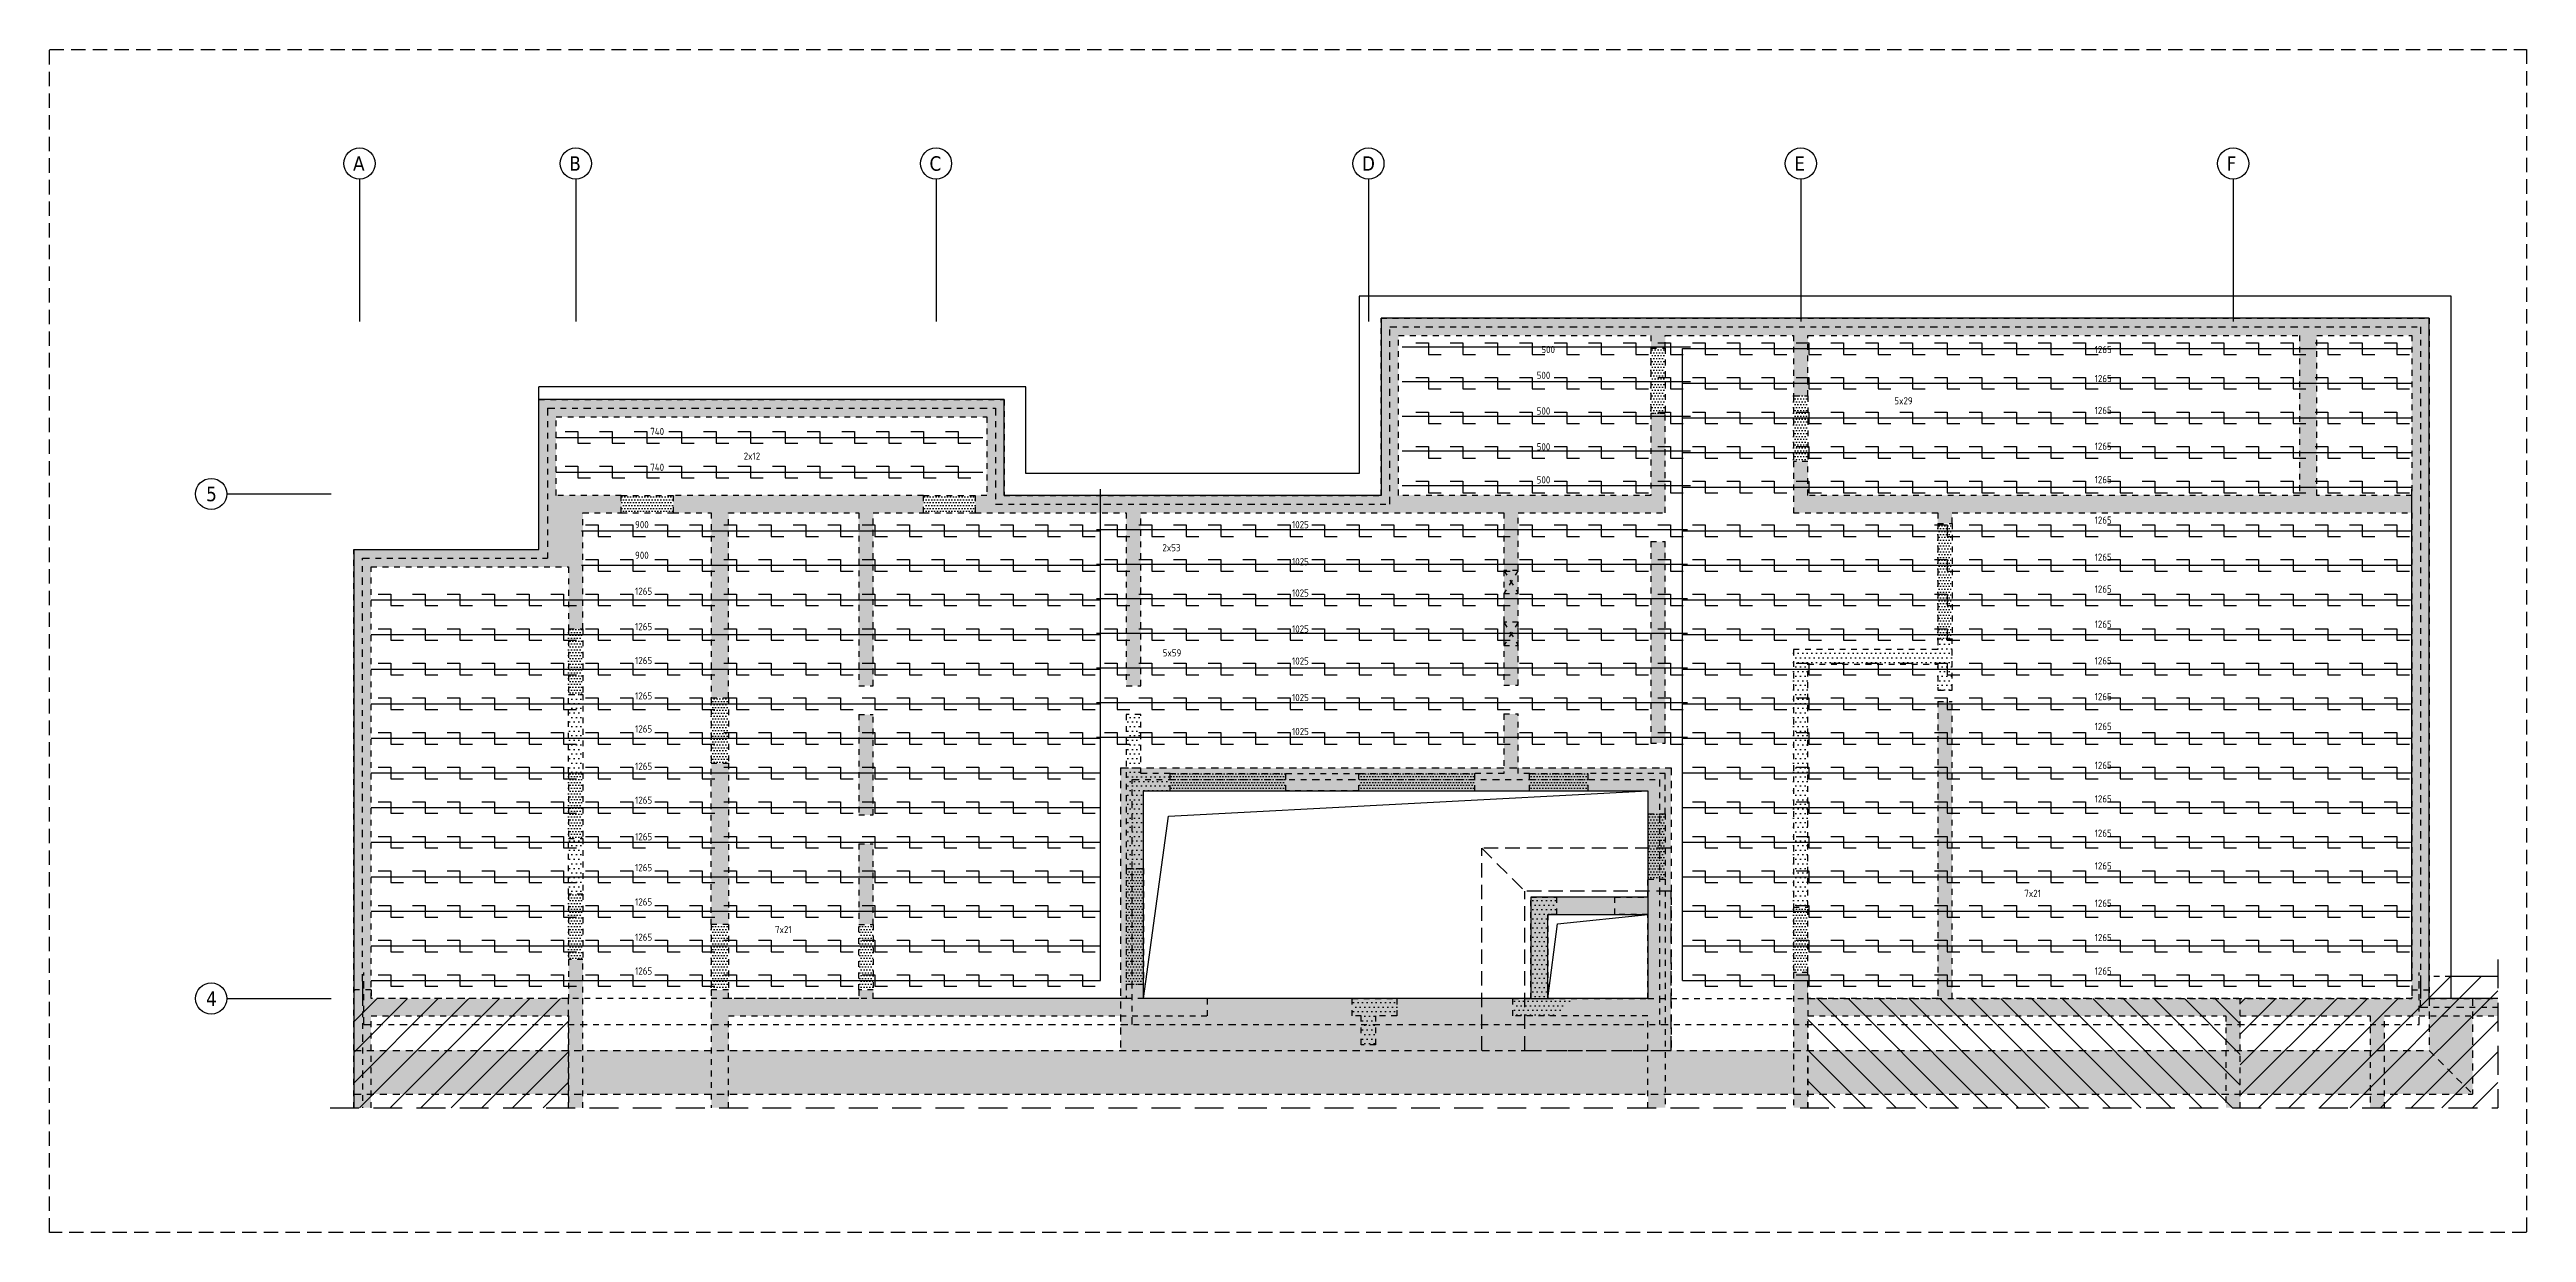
# Model space of a CAD drawing. Extents: x -45 to 98, y -32 to 51.
# Drawn here: x -1.11 to 41.86, y -22.72 to -2.21 of the extents above; entities that cross this region are included whole.
import ezdxf

# ---------------------------------------------------------------- set-up
doc = ezdxf.new("R2010")
doc.units = 0
doc.header["$LTSCALE"] = 0.5
for name, pattern in [('AUSGEZOGEN', [1000.01, 1000, 0.01]), ('DIVIDE2', [0.625, 0.25, -0.125, 0, -0.125, 0, -0.125]), ('DOT', [0.175, 0.05, -0.125]), ('GESTRICHELTX2', [1.5, 1, -0.5]), ('HIDDEN2', [0.187, 0.125, -0.062]), ('PUNKT', [0.175, 0.05, -0.125]), ('STRICHLINIE', [0.75, 0.5, -0.25]), ('VERDECKT', [0.375, 0.25, -0.125]), ('VERDECKTX2', [0.75, 0.5, -0.25])]:
    doc.linetypes.add(name, pattern=pattern)
for name, color, linetype in [('2.UG', 7, 'Continuous'), ('ACHSEN', 7, 'Continuous'), ('AFB', 7, 'Continuous'), ('AFU', 7, 'Continuous'), ('BETON', 7, 'Continuous'), ('Brüstung 2.UG', 7, 'Continuous'), ('DETAIL', 7, 'Continuous'), ('DRUEBER', 7, 'Continuous'), ('grau_dunkel', 7, 'Continuous'), ('grau_hell', 7, 'Continuous'), ('grau_mittel', 7, 'Continuous'), ('HILFE', 7, 'Continuous'), ('OBJEKT', 7, 'Continuous'), ('RND', 7, 'Continuous'), ('SCHRAFF', 7, 'Continuous'), ('VERDECKT', 7, 'Continuous'), ('Versprung oberseitig', 7, 'Continuous'), ('WD', 7, 'Continuous')]:
    doc.layers.add(name, color=color, linetype=linetype)
doc.layers.add('NOPLOT', color=7, linetype='Continuous', plot=False)
doc.styles.add('helv', font='tahoma.ttf')
doc.styles.add('txt', font='isocp.shx')
doc.linetypes.add('AFU_50K', pattern='A,0.15,["/",Standard,S=0.2,R=0,X=-0.01,Y=-0.1],0.07,["/",Standard,S=0.2,R=0,X=-0.01,Y=-0.1],0.15', length=0.37)
pattern_1 = [(0, (-77.654074, 452.18361), (0.025, 0.05), [0, -0.05])]
pattern_2 = [(0, (-1.49329, -45.53881), (0.0396875, 0.079375), [0, -0.079375])]

msp = doc.modelspace()

# ---------------------------------------------------------------- texts
at = {"layer": 'ACHSEN', "color": 6, "linetype": 'AUSGEZOGEN', "style": 'helv'}
for s, p in [('A', (4.1562, -4.3101)), ('B', (7.9062, -4.3101)), ('C', (14.1562, -4.3101)), ('D', (21.6562, -4.3101)), ('E', (29.1562, -4.3101)), ('F', (36.6562, -4.3101)), ('5', (1.6068, -10.0415)), ('4', (1.6068, -18.7915))]:
    msp.add_text(s, height=0.25, dxfattribs=at).set_placement(p)
at = {"layer": 'NOPLOT', "color": 191, "linetype": 'Continuous', "style": 'txt'}
for s, p in [('500', (24.7713, -7.4738)), ('1265', (34.3687, -7.4738)), ('500', (24.6898, -7.9211)), ('1265', (34.3687, -7.9767)), ('500', (24.6898, -8.5392)), ('5x29', (30.8935, -8.3626)), ('1265', (34.3687, -8.5292)), ('740', (9.3128, -8.8938)), ('740', (9.3128, -9.5151)), ('2x12', (10.933, -9.3217)), ('500', (24.6898, -9.1597)), ('1265', (34.3687, -9.1488)), ('500', (24.6898, -9.7343)), ('1265', (34.3687, -9.7292)), ('1265', (34.3687, -10.4311)), ('900', (9.0495, -10.5099)), ('1025', (20.445, -10.5099)), ('900', (9.0495, -11.0414)), ('2x53', (18.1963, -10.9091)), ('1025', (20.445, -11.151)), ('1265', (34.3687, -11.0733)), ('1265', (9.0495, -11.6647)), ('1025', (20.445, -11.6955)), ('1265', (34.3687, -11.6271)), ('1265', (9.0495, -12.2781)), ('1025', (20.445, -12.3191)), ('1265', (34.3687, -12.235)), ('1265', (9.0495, -12.866)), ('5x59', (18.2017, -12.7334)), ('1025', (20.445, -12.8755)), ('1265', (34.3687, -12.87)), ('1265', (9.0495, -13.4794)), ('1025', (20.445, -13.5079)), ('1265', (34.3687, -13.4914)), ('1265', (9.0495, -14.0522)), ('1025', (20.445, -14.0963)), ('1265', (34.3687, -14.0083)), ('1265', (9.0495, -14.6997)), ('1265', (34.3687, -14.6838)), ('1265', (9.0495, -15.2875)), ('1265', (34.3687, -15.2647)), ('1265', (9.0495, -15.9211)), ('1265', (34.3687, -15.8591)), ('1265', (34.3687, -16.4264)), ('1265', (9.0495, -16.4566)), ('1265', (9.0495, -17.0516)), ('7x21', (33.1479, -16.904)), ('1265', (34.3687, -17.0749)), ('1265', (9.0495, -17.6636)), ('7x21', (11.477, -17.5307)), ('1265', (34.3687, -17.6693)), ('1265', (9.0495, -18.2502)), ('1265', (34.3687, -18.2502))]:
    msp.add_text(s, height=0.125, dxfattribs=at).set_placement(p)

# ---------------------------------------------------------------- hatches: boundary and pattern name
at = {"layer": 'Brüstung 2.UG', "linetype": 'DOT'}
h = msp.add_hatch(dxfattribs=at)
h.set_pattern_fill('DOTS', color=102, scale=0.8, double=1)
h.set_pattern_definition(pattern_1)
h.paths.add_polyline_path([(26.9202, -7.3853), (26.6702, -7.3853), (26.6702, -8.5203), (26.9202, -8.5203)])
h = msp.add_hatch(dxfattribs=at)
h.set_pattern_fill('DOTS', color=102, scale=0.8, double=1)
h.set_pattern_definition(pattern_1)
h.paths.add_polyline_path([(29.1452, -9.3503), (29.3952, -9.3503), (29.3952, -8.2153), (29.1452, -8.2153)])
h = msp.add_hatch(dxfattribs=at)
h.set_pattern_fill('DOTS', color=102, scale=0.8, double=1)
h.set_pattern_definition(pattern_1)
h.paths.add_polyline_path([(9.7102, -10.2403), (9.7102, -9.9403), (8.8102, -9.9403), (8.8102, -10.2403)])
h = msp.add_hatch(dxfattribs=at)
h.set_pattern_fill('DOTS', color=102, scale=0.8, double=1)
h.set_pattern_definition(pattern_1)
h.paths.add_polyline_path([(14.2702, -9.9403), (14.0502, -9.9403), (14.0502, -10.2403), (14.2702, -10.2403)])
h.paths.add_polyline_path([(14.9502, -10.2403), (14.9502, -9.9403), (14.2702, -9.9403), (14.2702, -10.2403)])
h = msp.add_hatch(dxfattribs=at)
h.set_pattern_fill('DOTS', color=102, scale=0.8, double=1)
h.set_pattern_definition(pattern_1)
h.paths.add_polyline_path([(31.8952, -10.4253), (31.6452, -10.4253), (31.6452, -12.4353), (31.8952, -12.4353)])
h = msp.add_hatch(dxfattribs=at)
h.set_pattern_fill('DOTS', color=102, scale=0.8, double=1)
h.set_pattern_definition(pattern_1)
h.paths.add_polyline_path([(7.8952, -13.3903), (8.1452, -13.3903), (8.1452, -12.2553), (7.8952, -12.2553)])
h = msp.add_hatch(dxfattribs=at)
h.set_pattern_fill('DOTS', color=102, scale=0.8, double=1)
h.set_pattern_definition(pattern_1)
h.paths.add_polyline_path([(10.3702, -14.5853), (10.6702, -14.5853), (10.6702, -13.4503), (10.3702, -13.4503)])
h = msp.add_hatch(dxfattribs=at)
h.set_pattern_fill('DOTS', color=102, scale=0.8, double=1)
h.set_pattern_definition(pattern_1)
h.paths.add_polyline_path([(7.8952, -15.8903), (8.1452, -15.8903), (8.1452, -14.7553), (7.8952, -14.7553)])
h = msp.add_hatch(dxfattribs=at)
h.set_pattern_fill('DOTS', color=102, scale=0.8, double=1)
h.set_pattern_definition(pattern_1)
h.paths.add_polyline_path([(18.3302, -14.7653), (18.3302, -15.0653), (20.3402, -15.0653), (20.3402, -14.7653)])
h = msp.add_hatch(dxfattribs=at)
h.set_pattern_fill('DOTS', color=102, scale=0.8, double=1)
h.set_pattern_definition(pattern_1)
h.paths.add_polyline_path([(21.6002, -14.7653), (21.6002, -15.0653), (23.6102, -15.0653), (23.6102, -14.7653)])
h = msp.add_hatch(dxfattribs=at)
h.set_pattern_fill('DOTS', color=102, scale=0.8, double=1)
h.set_pattern_definition(pattern_1)
h.paths.add_polyline_path([(24.5652, -14.7653), (24.5652, -15.0653), (25.5752, -15.0653), (25.5752, -14.7653)])
h = msp.add_hatch(dxfattribs=at)
h.set_pattern_fill('DOTS', color=102, scale=0.8, double=1)
h.set_pattern_definition(pattern_1)
h.paths.add_polyline_path([(26.6202, -16.5953), (26.9202, -16.5953), (26.9202, -15.4603), (26.6202, -15.4603)])
h = msp.add_hatch(dxfattribs=at)
h.set_pattern_fill('DOTS', color=102, scale=0.8, double=1)
h.set_pattern_definition(pattern_1)
h.paths.add_polyline_path([(17.8702, -16.4103), (17.5702, -16.4103), (17.5702, -18.4203), (17.8702, -18.4203)])
h = msp.add_hatch(dxfattribs=at)
h.set_pattern_fill('DOTS', color=102, scale=0.8, double=1)
h.set_pattern_definition(pattern_1)
h.paths.add_polyline_path([(7.8952, -17.9903), (8.1452, -17.9903), (8.1452, -16.8553), (7.8952, -16.8553)])
h = msp.add_hatch(dxfattribs=at)
h.set_pattern_fill('DOTS', color=102, scale=0.8, double=1)
h.set_pattern_definition(pattern_1)
h.paths.add_polyline_path([(29.3952, -17.0803), (29.1452, -17.0803), (29.1452, -18.2153), (29.3952, -18.2153)])
h = msp.add_hatch(dxfattribs=at)
h.set_pattern_fill('DOTS', color=102, scale=0.8, double=1)
h.set_pattern_definition(pattern_1)
h.paths.add_polyline_path([(10.3702, -18.5153), (10.6702, -18.5153), (10.6702, -17.3803), (10.3702, -17.3803)])
h = msp.add_hatch(dxfattribs=at)
h.set_pattern_fill('DOTS', color=102, scale=0.8, double=1)
h.set_pattern_definition(pattern_1)
h.paths.add_polyline_path([(13.1802, -17.3803), (12.9302, -17.3803), (12.9302, -18.5153), (13.1802, -18.5153)])
at = {"layer": 'DRUEBER', "linetype": 'AUSGEZOGEN'}
h = msp.add_hatch(dxfattribs=at)
h.set_pattern_fill('ANSI31', color=8, scale=3, style=0, double=1)
h.set_pattern_definition([(45, (-77.65407, 452.1836), (-0.26516504, 0.26516504), [])])
h.paths.add_polyline_path([(41.36, -20.5598), (41.36, -18.2853), (40.1702, -18.2853), (40.1702, -18.5153), (39.8702, -18.5153), (39.8702, -18.6653), (36.8952, -18.6653), (36.8952, -20.5598)])
h = msp.add_hatch(dxfattribs=at)
h.set_pattern_fill('ANSI31', color=8, scale=3, style=0, double=1)
h.set_pattern_definition([(45, (-74.4147, 521.24126), (-0.26516504, 0.26516504), [])])
h.paths.add_polyline_path([(4.1702, -20.5598), (7.8952, -20.5598), (7.8952, -18.6653), (4.4702, -18.6653), (4.4702, -18.5153), (4.1702, -18.5153)])
at = {"layer": 'grau_dunkel'}
h = msp.add_hatch(color=21, dxfattribs=at)
h.paths.add_polyline_path([(27.0202, -14.6653), (17.4702, -14.6653), (17.4702, -18.6653), (17.8702, -18.6653), (17.8702, -15.0653), (26.6202, -15.0653), (26.6202, -16.8041), (27.0202, -16.8041)])
h.paths.add_polyline_path([(24.8839, -18.6653), (24.5839, -18.6653), (24.4839, -18.6653), (24.4839, -19.5653), (27.0202, -19.5653), (27.0202, -18.6653), (26.6202, -18.6653)])
h.paths.add_polyline_path([(24.4839, -19.5653), (24.4839, -18.6653), (17.8702, -18.6653), (17.4702, -18.6653), (17.4702, -19.5653)])
h.paths.add_polyline_path([(26.6202, -18.6653), (27.0202, -18.6653), (27.0202, -16.8041), (26.6202, -16.8041), (26.6202, -16.9041), (26.6202, -17.2041)], flags=16)
at = {"layer": 'grau_hell'}
h = msp.add_hatch(color=9, dxfattribs=at)
h.paths.add_polyline_path([(40.9252, -20.3203), (40.1702, -19.5653), (4.1702, -19.5653), (4.1702, -20.3203)])
h.paths.add_polyline_path([(40.1702, -19.5653), (40.9252, -20.3203), (40.9252, -18.6653), (40.1702, -18.6653)])
at = {"layer": 'grau_mittel'}
msp.add_hatch(color=61, dxfattribs=at).paths.add_polyline_path([(26.6202, -16.9053), (24.5852, -16.9053), (24.5852, -18.6653), (24.8852, -18.6653), (24.8852, -17.2053), (26.6202, -17.2053)])
at = {"layer": 'SCHRAFF', "linetype": 'AUSGEZOGEN'}
h = msp.add_hatch(dxfattribs=at)
h.set_pattern_fill('DOTS', scale=0.05, double=1)
h.set_pattern_definition(pattern_2)
h.paths.add_polyline_path([(38.2202, -9.9403), (38.2202, -7.1653), (39.8702, -7.1653), (39.8702, -9.9403)], flags=16)
h.paths.add_polyline_path([(4.1702, -20.5598), (4.4702, -20.5598), (4.4702, -18.9653), (7.8952, -18.9653), (7.8952, -20.5598), (8.1452, -20.5598), (8.1452, -17.9903), (7.8952, -17.9903), (7.8952, -18.6653), (4.4702, -18.6653), (4.4702, -11.1803), (7.8952, -11.1803), (7.8952, -12.2553), (8.1452, -12.2553), (8.1452, -10.2403), (8.8102, -10.2403), (8.8102, -9.9403), (7.6802, -9.9403), (7.6802, -8.5803), (15.1502, -8.5803), (15.1502, -9.9403), (14.9502, -9.9403), (14.9502, -10.2403), (17.5702, -10.2403), (17.5702, -13.2403), (17.8202, -13.2403), (17.8202, -10.2403), (24.1202, -10.2403), (24.1202, -13.2303), (24.3702, -13.2303), (24.3702, -10.2403), (26.9202, -10.2403), (26.9202, -8.5203), (26.6702, -8.5203), (26.6702, -9.9403), (22.2902, -9.9403), (22.2902, -7.1653), (26.6702, -7.1653), (26.6702, -7.3853), (26.9202, -7.3853), (26.9202, -7.1653), (29.1452, -7.1653), (29.1452, -8.2153), (29.3952, -8.2153), (29.3952, -7.1653), (37.9202, -7.1653), (37.9202, -9.9403), (29.3952, -9.9403), (29.3952, -9.3503), (29.1452, -9.3503), (29.1452, -10.2403), (31.6452, -10.2403), (31.6452, -10.4253), (31.8952, -10.4253), (31.8952, -10.2403), (39.8702, -10.2403), (39.8702, -18.6653), (31.8952, -18.6653), (31.8952, -13.5153), (31.6452, -13.5153), (31.6452, -18.6653), (29.3952, -18.6653), (29.3952, -18.2153), (29.1452, -18.2153), (29.1452, -20.5598), (29.3952, -20.5598), (29.3952, -18.9653), (36.6452, -18.9653), (36.6452, -20.5598), (36.8952, -20.5598), (36.8952, -18.9653), (39.1452, -18.9653), (39.1452, -20.5598), (39.3952, -20.5598), (39.3952, -18.9653), (41.36, -18.9653), (41.36, -18.6653), (40.1702, -18.6653), (40.1702, -6.8653), (21.9902, -6.8653), (21.9902, -9.9403), (15.4502, -9.9403), (15.4502, -8.2803), (7.3802, -8.2803), (7.3802, -10.8803), (4.1702, -10.8803)])
h = msp.add_hatch(dxfattribs=at)
h.set_pattern_fill('DOTS', scale=0.05, double=1)
h.set_pattern_definition(pattern_2)
h.paths.add_polyline_path([(14.0502, -9.9403), (9.7102, -9.9403), (9.7102, -10.2403), (10.3702, -10.2403), (10.3702, -13.4503), (10.6702, -13.4503), (10.6702, -10.2403), (12.9302, -10.2403), (12.9302, -13.2403), (13.1802, -13.2403), (13.1802, -10.2403), (14.0502, -10.2403)])
h.paths.add_polyline_path([(10.6702, -14.5853), (10.3702, -14.5853), (10.3702, -17.3803), (10.6702, -17.3803)])
h.paths.add_polyline_path([(13.1802, -13.7403), (12.9302, -13.7403), (12.9302, -15.4803), (13.1802, -15.4803)])
h.paths.add_polyline_path([(13.1802, -15.9803), (12.9302, -15.9803), (12.9302, -17.3803), (13.1802, -17.3803)])
h = msp.add_hatch(dxfattribs=at)
h.set_pattern_fill('DOTS', scale=0.05, double=1)
h.set_pattern_definition(pattern_2)
h.paths.add_polyline_path([(26.9202, -10.7403), (26.6702, -10.7403), (26.6702, -14.2353), (26.9202, -14.2353)])
h.paths.add_polyline_path([(21.6002, -14.7653), (20.3402, -14.7653), (20.3402, -15.0653), (21.6002, -15.0653)])
h.paths.add_polyline_path([(24.5652, -14.7653), (24.3702, -14.7653), (24.3702, -13.7303), (24.1202, -13.7303), (24.1202, -14.7653), (23.6102, -14.7653), (23.6102, -15.0653), (24.5652, -15.0653)])
h.paths.add_polyline_path([(26.8253, -14.7653), (25.5752, -14.7653), (25.5752, -15.0653), (26.2406, -15.0653)])
h.paths.add_polyline_path([(26.9202, -14.7653), (26.8253, -14.7653), (26.2406, -15.0653), (26.6202, -15.0653), (26.6202, -15.4603), (26.9202, -15.4603)])
h.paths.add_polyline_path([(26.9202, -16.9142), (26.9202, -16.5953), (26.6202, -16.5953), (26.6202, -16.9053), (26.0452, -16.9053), (26.0452, -17.2053), (26.6202, -17.2053), (26.6202, -17.2408)])
h.paths.add_polyline_path([(26.6202, -20.5598), (26.9202, -20.5598), (26.9202, -16.9142), (26.6202, -17.2408), (26.6202, -18.6653), (25.3119, -18.6653), (25.0363, -18.9653), (26.6202, -18.9653)])
h = msp.add_hatch(dxfattribs=at)
h.set_pattern_fill('DOTS', scale=0.05, double=1)
h.set_pattern_definition(pattern_2)
h.paths.add_polyline_path([(31.8952, -12.4353), (31.6452, -12.4353), (31.6452, -12.6153), (29.1452, -12.6153), (29.1452, -17.0803), (29.3952, -17.0803), (29.3952, -12.8653), (31.6452, -12.8653), (31.6452, -13.3153), (31.8952, -13.3153)])
h = msp.add_hatch(dxfattribs=at)
h.set_pattern_fill('DOTS', scale=0.05, double=1)
h.set_pattern_definition(pattern_2)
h.paths.add_polyline_path([(8.1452, -13.3903), (7.8952, -13.3903), (7.8952, -14.7553), (8.1452, -14.7553)])
h.paths.add_polyline_path([(8.1452, -15.8903), (7.8952, -15.8903), (7.8952, -16.8553), (8.1452, -16.8553)])
h = msp.add_hatch(dxfattribs=at)
h.set_pattern_fill('DOTS', scale=0.05, double=1)
h.set_pattern_definition(pattern_2)
h.paths.add_polyline_path([(18.3302, -14.7653), (17.8202, -14.7653), (17.8202, -13.7403), (17.5702, -13.7403), (17.5702, -16.4103), (17.8702, -16.4103), (17.8702, -15.0653), (18.3302, -15.0653)])
h = msp.add_hatch(dxfattribs=at)
h.set_pattern_fill('DOTS', scale=0.05, double=1)
h.set_pattern_definition(pattern_2)
h.paths.add_polyline_path([(24.8852, -17.2053), (25.0352, -17.2053), (25.0352, -16.9053), (24.5852, -16.9053), (24.5852, -18.6653), (24.2752, -18.6653), (24.2752, -18.9653), (25.0363, -18.9653), (25.3119, -18.6653), (24.8852, -18.6653)])
h = msp.add_hatch(dxfattribs=at)
h.set_pattern_fill('DOTS', scale=0.05, double=1)
h.set_pattern_definition(pattern_2)
h.paths.add_polyline_path([(18.9802, -18.7905), (18.6396, -18.9653), (18.9802, -18.9653)], flags=17)
h.paths.add_polyline_path([(10.3702, -20.5598), (10.6702, -20.5598), (10.6702, -18.9653), (18.6396, -18.9653), (18.9802, -18.7905), (18.9802, -18.6653), (17.8702, -18.6653), (17.8702, -18.4203), (17.5702, -18.4203), (17.5702, -18.6653), (13.1802, -18.6653), (13.1802, -18.5153), (12.9302, -18.5153), (12.9302, -18.6653), (10.6702, -18.6653), (10.6702, -18.5153), (10.3702, -18.5153)])
h = msp.add_hatch(dxfattribs=at)
h.set_pattern_fill('DOTS', scale=0.05, double=1)
h.paths.add_polyline_path([(22.2652, -18.6653), (21.4902, -18.6653), (21.4902, -18.9653), (21.6452, -18.9653), (21.6452, -19.4653), (21.8952, -19.4653), (21.8952, -18.9653), (22.2652, -18.9653)])
h = msp.add_hatch(dxfattribs=at)
h.set_pattern_fill('ANSI31', color=8, scale=3, angle=90, style=0, double=1)
h.set_pattern_definition([(135, (-74.4147, 521.24126), (-0.26516504, -0.26516504), [])])
h.paths.add_polyline_path([(36.7702, -20.5598), (36.8952, -20.5598), (36.8952, -18.6653), (36.7702, -18.6653)])
h.paths.add_polyline_path([(29.3952, -20.5598), (36.7702, -20.5598), (36.7702, -18.6653), (29.3952, -18.6653)])

# ---------------------------------------------------------------- linework, layer by layer
at = {"layer": '2.UG', "color": 7, "linetype": 'DOT'}
for p, q in [((22.2902, -9.9403), (22.2902, -7.1653)), ((22.2902, -7.1653), (26.6702, -7.1653)), ((26.6702, -7.1653), (26.6702, -7.3853)), ((26.9202, -7.3853), (26.9202, -7.1653)), ((26.9202, -7.1653), (29.1452, -7.1653)), ((29.1452, -7.1653), (29.1452, -8.2153)), ((29.3952, -8.2153), (29.3952, -7.1653)), ((29.3952, -7.1653), (37.9202, -7.1653)), ((37.9202, -7.1653), (37.9202, -9.9403)), ((26.6702, -7.3853), (26.9202, -7.3853)), ((7.6802, -9.9403), (7.6802, -8.5803)), ((7.6802, -8.5803), (15.1502, -8.5803)), ((15.1502, -8.5803), (15.1502, -9.9403)), ((26.9202, -8.5203), (26.6702, -8.5203)), ((26.6702, -8.5203), (26.6702, -9.9403)), ((26.9202, -10.2403), (26.9202, -8.5203)), ((29.1452, -8.2153), (29.3952, -8.2153)), ((29.3952, -9.3503), (29.1452, -9.3503)), ((29.1452, -9.3503), (29.1452, -10.2403)), ((29.3952, -9.9403), (29.3952, -9.3503)), ((8.8102, -9.9403), (7.6802, -9.9403)), ((8.1452, -12.2553), (8.1452, -10.2403)), ((8.1452, -10.2403), (8.8102, -10.2403)), ((8.8102, -10.2403), (8.8102, -9.9403)), ((15.1502, -9.9403), (14.9502, -9.9403)), ((14.9502, -9.9403), (14.9502, -10.2403)), ((14.9502, -10.2403), (17.5702, -10.2403)), ((17.5702, -10.2403), (17.5702, -13.2403)), ((17.8202, -13.2403), (17.8202, -10.2403)), ((17.8202, -10.2403), (24.1202, -10.2403)), ((26.6702, -9.9403), (22.2902, -9.9403)), ((24.1202, -10.2403), (24.1202, -13.2303)), ((24.3702, -13.2303), (24.3702, -10.2403)), ((24.3702, -10.2403), (26.9202, -10.2403)), ((29.1452, -10.2403), (31.6452, -10.2403)), ((37.9202, -9.9403), (29.3952, -9.9403)), ((31.6452, -10.2403), (31.6452, -10.4253)), ((31.8952, -10.4253), (31.8952, -10.2403)), ((31.8952, -10.2403), (39.8702, -10.2403)), ((39.8702, -10.2403), (39.8702, -18.6653)), ((26.6702, -10.7403), (26.6702, -14.2353)), ((26.6702, -10.7403), (26.9202, -10.7403)), ((26.9202, -14.2353), (26.9202, -10.7403)), ((31.6452, -10.4253), (31.8952, -10.4253)), ((4.4702, -11.1803), (7.8952, -11.1803)), ((7.8952, -11.1803), (7.8952, -12.2553)), ((7.8952, -12.2553), (8.1452, -12.2553)), ((31.8952, -12.4353), (31.6452, -12.4353)), ((31.6452, -12.4353), (31.6452, -12.6153)), ((31.8952, -13.3153), (31.8952, -12.4353)), ((31.6452, -12.6153), (29.1452, -12.6153)), ((29.1452, -12.6153), (29.1452, -17.0803)), ((29.3952, -17.0803), (29.3952, -12.8653)), ((29.3952, -12.8653), (31.6452, -12.8653)), ((31.6452, -12.8653), (31.6452, -13.3153)), ((12.9302, -13.2403), (13.1802, -13.2403)), ((24.1202, -13.2303), (24.3702, -13.2303)), ((31.6452, -13.3153), (31.8952, -13.3153)), ((12.9302, -13.7403), (13.1802, -13.7403)), ((17.5702, -13.7403), (17.5702, -16.4103)), ((17.8202, -14.7653), (17.8202, -13.7403)), ((24.1202, -13.7303), (24.1202, -14.7653)), ((24.1202, -13.7303), (24.3702, -13.7303)), ((24.3702, -14.7653), (24.3702, -13.7303)), ((31.6452, -13.5153), (31.6452, -18.6653)), ((31.6452, -13.5153), (31.8952, -13.5153)), ((31.8952, -18.6653), (31.8952, -13.5153)), ((26.6702, -14.2353), (26.9202, -14.2353)), ((18.3302, -14.7653), (17.8202, -14.7653)), ((18.3302, -15.0653), (18.3302, -14.7653)), ((24.1202, -14.7653), (23.6102, -14.7653)), ((23.6102, -14.7653), (23.6102, -15.0653)), ((24.5652, -14.7653), (24.3702, -14.7653)), ((24.5652, -15.0653), (24.5652, -14.7653)), ((26.9202, -14.7653), (25.5752, -14.7653)), ((25.5752, -14.7653), (25.5752, -15.0653)), ((26.9202, -15.4603), (26.9202, -14.7653)), ((17.8702, -16.4103), (17.8702, -15.0653)), ((17.8702, -15.0653), (18.3302, -15.0653)), ((23.6102, -15.0653), (24.5652, -15.0653)), ((25.5752, -15.0653), (26.6202, -15.0653)), ((26.6202, -15.0653), (26.6202, -15.4603)), ((26.6202, -15.4603), (26.9202, -15.4603)), ((12.9302, -15.4803), (13.1802, -15.4803)), ((12.9302, -15.9803), (13.1802, -15.9803)), ((17.5702, -16.4103), (17.8702, -16.4103)), ((29.1452, -17.0803), (29.3952, -17.0803)), ((29.3952, -18.2153), (29.1452, -18.2153)), ((29.1452, -18.2153), (29.1452, -20.5598)), ((29.3952, -18.6653), (29.3952, -18.2153)), ((31.6452, -18.6653), (29.3952, -18.6653)), ((39.8702, -18.6653), (31.8952, -18.6653))]:
    msp.add_line(p, q, dxfattribs=at)
for points in [[(7.3802, -10.8803), (7.3802, -10.8803), (7.3802, -8.2803), (15.4502, -8.2803), (15.4502, -9.9403), (21.9902, -9.9403), (21.9902, -6.8653), (40.1702, -6.8653), (40.1702, -18.6653), (41.36, -18.6653)], [(14.0502, -9.9403), (9.7102, -9.9403), (9.7102, -10.2403), (10.3702, -10.2403), (10.3702, -13.4503), (10.6702, -13.4503), (10.6702, -10.2403), (12.9302, -10.2403), (12.9302, -13.2403)], [(13.1802, -13.2403), (13.1802, -10.2403), (14.0502, -10.2403), (14.0502, -9.9403)], [(4.1702, -10.8803), (7.3802, -10.8803)], [(4.1702, -20.5598), (4.1702, -10.8803)], [(8.1452, -20.5598), (8.1452, -17.9903), (7.8952, -17.9903), (7.8952, -18.6653), (4.4702, -18.6653), (4.4702, -11.1803)], [(17.5702, -13.2403), (17.8202, -13.2403)], [(12.9302, -13.7403), (12.9302, -15.4803)], [(13.1802, -15.4803), (13.1802, -13.7403)], [(17.8202, -13.7403), (17.5702, -13.7403)], [(12.9302, -15.9803), (12.9302, -17.3803), (13.1802, -17.3803), (13.1802, -15.9803)], [(26.6202, -20.5598), (26.6202, -18.9653), (24.2752, -18.9653), (24.2752, -18.6653), (24.5852, -18.6653), (24.5852, -16.9053), (25.0352, -16.9053), (25.0352, -17.2053), (24.8852, -17.2053), (24.8852, -18.6653), (26.6202, -18.6653), (26.6202, -17.2053), (26.0452, -17.2053), (26.0452, -16.9053), (26.6202, -16.9053), (26.6202, -16.5953), (26.9202, -16.5953), (26.9202, -20.5598)], [(10.6702, -20.5598), (10.6702, -18.9653), (18.9802, -18.9653), (18.9802, -18.6653), (17.8702, -18.6653), (17.8702, -18.4203), (17.5702, -18.4203), (17.5702, -18.6653), (13.1802, -18.6653), (13.1802, -18.5153), (12.9302, -18.5153), (12.9302, -18.6653), (10.6702, -18.6653), (10.6702, -18.5153), (10.3702, -18.5153)], [(10.3702, -18.5153), (10.3702, -20.5598)], [(21.4902, -18.6653), (22.2652, -18.6653), (22.2652, -18.9653), (21.8952, -18.9653), (21.8952, -19.4653), (21.6452, -19.4653), (21.6452, -18.9653), (21.4902, -18.9653), (21.4902, -18.6653)], [(4.4702, -20.5598), (4.4702, -18.9653), (7.8952, -18.9653), (7.8952, -20.5598)], [(29.3952, -20.5598), (29.3952, -18.9653), (36.6452, -18.9653), (36.6452, -20.5598)], [(36.8952, -20.5598), (36.8952, -18.9653), (39.1452, -18.9653), (39.1452, -20.5598)], [(39.3952, -20.5598), (39.3952, -18.9653), (41.36, -18.9653)]]:
    msp.add_lwpolyline(points, dxfattribs=at)
for points in [[(38.2202, -7.1653), (39.8702, -7.1653), (39.8702, -9.9403), (38.2202, -9.9403)], [(7.8952, -13.3903), (8.1452, -13.3903), (8.1452, -14.7553), (7.8952, -14.7553)], [(10.3702, -14.5853), (10.6702, -14.5853), (10.6702, -17.3803), (10.3702, -17.3803)], [(20.3402, -14.7653), (21.6002, -14.7653), (21.6002, -15.0653), (20.3402, -15.0653)], [(7.8952, -15.8903), (8.1452, -15.8903), (8.1452, -16.8553), (7.8952, -16.8553)]]:
    msp.add_lwpolyline(points, close=True, dxfattribs=at)
at = {"layer": 'ACHSEN', "color": 140, "linetype": 'AUSGEZOGEN'}
for p, q in [((4.2702, -4.4562), (4.2702, -6.9222)), ((8.0202, -4.4562), (8.0202, -6.9222)), ((14.2702, -4.4562), (14.2702, -6.9222)), ((21.7702, -4.4562), (21.7702, -6.9222)), ((29.2702, -4.4562), (29.2702, -6.9222)), ((36.7702, -4.4562), (36.7702, -6.9222)), ((1.9679, -9.9153), (3.777, -9.9153)), ((1.9679, -18.6653), (3.777, -18.6653))]:
    msp.add_line(p, q, dxfattribs=at)
at = {"layer": 'ACHSEN', "color": 7, "linetype": 'AUSGEZOGEN'}
for centre in [(4.2702, -4.1857), (8.0202, -4.1857), (14.2702, -4.1857), (21.7702, -4.1857), (29.2702, -4.1857), (36.7702, -4.1857), (1.6974, -9.9153), (1.6974, -18.6653)]:
    msp.add_circle(centre, 0.2705, dxfattribs=at)
at = {"layer": 'AFB', "color": 1, "linetype": 'DIVIDE2'}
for p, q in [((22.1402, -10.0903), (22.1402, -7.0153)), ((22.1402, -7.0153), (40.0202, -7.0153)), ((40.0202, -7.0153), (40.0202, -18.5153)), ((7.5302, -8.4303), (7.5302, -11.0303)), ((7.5302, -8.4303), (15.3002, -8.4303)), ((15.3002, -8.4303), (15.3002, -10.0903)), ((15.3002, -10.0903), (22.1402, -10.0903)), ((4.3202, -11.0303), (7.5302, -11.0303)), ((4.3202, -18.3653), (4.3202, -11.0303)), ((17.6702, -14.8653), (26.8202, -14.8653)), ((17.6702, -19.1153), (17.6702, -14.8653)), ((26.8202, -14.8653), (26.8202, -19.1153)), ((4.3452, -19.1153), (4.3452, -18.2153)), ((39.9952, -19.1153), (39.9952, -18.2153)), ((4.3202, -18.6653), (4.3202, -20.5598)), ((40.0202, -18.8153), (40.0202, -18.6653)), ((40.0202, -18.8153), (41.36, -18.8153)), ((4.3452, -19.1153), (39.9952, -19.1153))]:
    msp.add_line(p, q, dxfattribs=at)
at = {"layer": 'AFU', "color": 8, "linetype": 'AFU_50K'}
for p, q in [((26.6202, -16.9053), (26.6202, -17.2053)), ((24.5852, -18.6653), (24.8852, -18.6653))]:
    msp.add_line(p, q, dxfattribs=at)
at = {"layer": 'AFU', "color": 1, "linetype": 'AUSGEZOGEN'}
for p, q in [((4.3202, -18.3653), (4.3202, -18.6653)), ((40.0202, -18.3653), (40.0202, -18.6653))]:
    msp.add_line(p, q, dxfattribs=at)
at = {"layer": 'BETON', "color": 6, "linetype": 'AUSGEZOGEN'}
for p, q in [((40.1702, -6.8653), (21.9902, -6.8653)), ((21.9902, -6.8653), (21.9902, -9.9403)), ((40.1702, -18.6653), (40.1702, -6.8653)), ((15.4502, -8.2803), (7.3802, -8.2803)), ((7.3802, -10.8803), (7.3802, -8.2803)), ((15.4502, -9.9403), (15.4502, -8.2803)), ((21.9902, -9.9403), (15.4502, -9.9403)), ((4.1702, -10.8803), (4.1702, -20.5598)), ((4.1702, -10.8803), (7.3802, -10.8803)), ((26.6202, -16.9053), (24.5852, -16.9053)), ((24.5852, -16.9053), (24.5852, -18.6653)), ((24.8852, -17.2053), (26.6202, -17.2053)), ((24.8852, -18.6653), (24.8852, -17.2053)), ((41.36, -18.6653), (40.1702, -18.6653))]:
    msp.add_line(p, q, dxfattribs=at)
for points in [[(24.5852, -18.6653), (17.8702, -18.6653), (17.8702, -15.0653), (26.6202, -15.0653), (26.6202, -16.9053)], [(26.6202, -17.2053), (26.6202, -18.6653), (24.8852, -18.6653)]]:
    msp.add_lwpolyline(points, dxfattribs=at)
at = {"layer": 'Brüstung 2.UG', "color": 102, "linetype": 'DOT'}
for p, q in [((26.6702, -7.3853), (26.6702, -8.5203)), ((26.9202, -7.3853), (26.9202, -8.5203)), ((29.1452, -8.2153), (29.1452, -9.3503)), ((29.3952, -8.2153), (29.3952, -9.3503)), ((8.8102, -9.9403), (9.7102, -9.9403)), ((8.8102, -10.2403), (9.7102, -10.2403)), ((14.0502, -9.9403), (14.9502, -9.9403)), ((14.0502, -10.2403), (14.9502, -10.2403)), ((31.6452, -10.4253), (31.6452, -12.4353)), ((31.8952, -10.4253), (31.8952, -12.4353)), ((7.8952, -12.2553), (7.8952, -13.3903)), ((8.1452, -12.2553), (8.1452, -13.3903)), ((10.3702, -13.4503), (10.3702, -14.5853)), ((10.6702, -13.4503), (10.6702, -14.5853)), ((7.8952, -14.7553), (7.8952, -15.8903)), ((8.1452, -14.7553), (8.1452, -15.8903)), ((18.3302, -14.7653), (20.3402, -14.7653)), ((21.6002, -14.7653), (23.6102, -14.7653)), ((24.5652, -14.7653), (25.5752, -14.7653)), ((18.3302, -15.0653), (20.3402, -15.0653)), ((21.6002, -15.0653), (23.6102, -15.0653)), ((24.5652, -15.0653), (25.5752, -15.0653)), ((26.6202, -15.4603), (26.6202, -16.5953)), ((26.9202, -15.4603), (26.9202, -16.5953)), ((17.5702, -16.4103), (17.5702, -18.4203)), ((17.8702, -16.4103), (17.8702, -18.4203)), ((7.8952, -16.8553), (7.8952, -17.9903)), ((8.1452, -16.8553), (8.1452, -17.9903)), ((29.1452, -17.0803), (29.1452, -18.2153)), ((29.3952, -18.2153), (29.3952, -17.0803)), ((10.3702, -17.3803), (10.3702, -18.5153)), ((10.6702, -17.3803), (10.6702, -18.5153)), ((12.9302, -18.5153), (12.9302, -17.3803)), ((13.1802, -17.3803), (13.1802, -18.5153))]:
    msp.add_line(p, q, dxfattribs=at)
at = {"layer": 'DETAIL', "color": 102, "linetype": 'STRICHLINIE'}
msp.add_lwpolyline([(-1.1078, -22.7206), (-1.1078, -2.2096), (41.8587, -2.2096), (41.8587, -22.7206)], close=True, dxfattribs=at)
at = {"layer": 'DRUEBER', "color": 7, "linetype": 'HIDDEN2'}
msp.add_line((40.5502, -18.2853), (40.1702, -18.2853), dxfattribs=at)
at = {"layer": 'HILFE', "color": 102, "linetype": 'AUSGEZOGEN'}
for p, q in [((18.3005, -15.5035), (26.6202, -15.0653)), ((17.8702, -18.6653), (18.3005, -15.5035)), ((24.8852, -18.6653), (25.0522, -17.3713)), ((25.0522, -17.3713), (26.6202, -17.2053))]:
    msp.add_line(p, q, dxfattribs=at)
at = {"layer": 'HILFE', "color": 102, "linetype": 'GESTRICHELTX2'}
for p in [(41.36, -17.9874), (3.7592, -20.5598)]:
    msp.add_line(p, (41.36, -20.5598), dxfattribs=at)
at = {"layer": 'NOPLOT', "color": 191, "linetype": 'AUSGEZOGEN'}
for p, q in [((27.2202, -18.3523), (27.2202, -7.3935)), ((17.1202, -18.3523), (17.1202, -9.8305)), ((39.8702, -18.3523), (39.8702, -9.8305))]:
    msp.add_line(p, q, dxfattribs=at)
at = {"layer": 'OBJEKT', "color": 7, "linetype": 'AUSGEZOGEN'}
for p, q in [((40.5502, -6.4853), (21.6102, -6.4853)), ((21.6102, -6.4853), (21.6102, -9.5603)), ((40.5502, -18.6653), (40.5502, -6.4853)), ((15.8302, -8.0603), (7.3802, -8.0603)), ((7.3802, -8.2803), (7.3802, -8.0603)), ((15.8302, -9.5603), (15.8302, -8.0603)), ((21.6102, -9.5603), (15.8302, -9.5603)), ((41.36, -18.2853), (40.5502, -18.2853))]:
    msp.add_line(p, q, dxfattribs=at)
at = {"layer": 'RND', "color": 1, "linetype": 'AUSGEZOGEN'}
for points in [[(22.5906, -7.2949), (22.8106, -7.2949), (22.8106, -7.4949), (23.0306, -7.4949)], [(23.1906, -7.2949), (23.4106, -7.2949), (23.4106, -7.4949), (23.6306, -7.4949)], [(23.7906, -7.2949), (24.0106, -7.2949), (24.0106, -7.4949), (24.2306, -7.4949)], [(24.3906, -7.2949), (24.6106, -7.2949), (24.6106, -7.4949), (24.8306, -7.4949)], [(24.9906, -7.2949), (25.2106, -7.2949), (25.2106, -7.4949), (25.4306, -7.4949)], [(25.5906, -7.2949), (25.8106, -7.2949), (25.8106, -7.4949), (26.0306, -7.4949)], [(26.1906, -7.2949), (26.4106, -7.2949), (26.4106, -7.4949), (26.6306, -7.4949)], [(26.7906, -7.2949), (27.0106, -7.2949), (27.0106, -7.4949), (27.2306, -7.4949)], [(27.3906, -7.2949), (27.6106, -7.2949), (27.6106, -7.4949), (27.8306, -7.4949)], [(27.9906, -7.2949), (28.2106, -7.2949), (28.2106, -7.4949), (28.4306, -7.4949)], [(28.5906, -7.2949), (28.8106, -7.2949), (28.8106, -7.4949), (29.0306, -7.4949)], [(29.1906, -7.2949), (29.4106, -7.2949), (29.4106, -7.4949), (29.6306, -7.4949)], [(29.7906, -7.2949), (30.0106, -7.2949), (30.0106, -7.4949), (30.2306, -7.4949)], [(30.3906, -7.2949), (30.6106, -7.2949), (30.6106, -7.4949), (30.8306, -7.4949)], [(30.9906, -7.2949), (31.2106, -7.2949), (31.2106, -7.4949), (31.4306, -7.4949)], [(31.5906, -7.2949), (31.8106, -7.2949), (31.8106, -7.4949), (32.0306, -7.4949)], [(32.1906, -7.2949), (32.4106, -7.2949), (32.4106, -7.4949), (32.6306, -7.4949)], [(32.7906, -7.2949), (33.0106, -7.2949), (33.0106, -7.4949), (33.2306, -7.4949)], [(33.3906, -7.2949), (33.6106, -7.2949), (33.6106, -7.4949), (33.8306, -7.4949)], [(33.9906, -7.2949), (34.2106, -7.2949), (34.2106, -7.4949), (34.4306, -7.4949)], [(34.5906, -7.2949), (34.8106, -7.2949), (34.8106, -7.4949), (35.0306, -7.4949)], [(35.1906, -7.2949), (35.4106, -7.2949), (35.4106, -7.4949), (35.6306, -7.4949)], [(35.7906, -7.2949), (36.0106, -7.2949), (36.0106, -7.4949), (36.2306, -7.4949)], [(36.3906, -7.2949), (36.6106, -7.2949), (36.6106, -7.4949), (36.8306, -7.4949)], [(36.9906, -7.2949), (37.2106, -7.2949), (37.2106, -7.4949), (37.4306, -7.4949)], [(37.5906, -7.2949), (37.8106, -7.2949), (37.8106, -7.4949), (38.0306, -7.4949)], [(38.1906, -7.2949), (38.4106, -7.2949), (38.4106, -7.4949), (38.6306, -7.4949)], [(38.7906, -7.2949), (39.0106, -7.2949), (39.0106, -7.4949), (39.2306, -7.4949)], [(39.3906, -7.2949), (39.6106, -7.2949), (39.6106, -7.4949), (39.8306, -7.4949)], [(22.3558, -7.3661), (27.3558, -7.3661)], [(27.2202, -7.3949), (39.8702, -7.3949)], [(22.3558, -7.9661), (27.3558, -7.9661)], [(22.5906, -7.8949), (22.8106, -7.8949), (22.8106, -8.0949), (23.0306, -8.0949)], [(23.1906, -7.8949), (23.4106, -7.8949), (23.4106, -8.0949), (23.6306, -8.0949)], [(23.7906, -7.8949), (24.0106, -7.8949), (24.0106, -8.0949), (24.2306, -8.0949)], [(24.3906, -7.8949), (24.6106, -7.8949), (24.6106, -8.0949), (24.8306, -8.0949)], [(24.9906, -7.8949), (25.2106, -7.8949), (25.2106, -8.0949), (25.4306, -8.0949)], [(25.5906, -7.8949), (25.8106, -7.8949), (25.8106, -8.0949), (26.0306, -8.0949)], [(26.1906, -7.8949), (26.4106, -7.8949), (26.4106, -8.0949), (26.6306, -8.0949)], [(26.7906, -7.8949), (27.0106, -7.8949), (27.0106, -8.0949), (27.2306, -8.0949)], [(27.2202, -7.9949), (39.8702, -7.9949)], [(27.3906, -7.8949), (27.6106, -7.8949), (27.6106, -8.0949), (27.8306, -8.0949)], [(27.9906, -7.8949), (28.2106, -7.8949), (28.2106, -8.0949), (28.4306, -8.0949)], [(28.5906, -7.8949), (28.8106, -7.8949), (28.8106, -8.0949), (29.0306, -8.0949)], [(29.1906, -7.8949), (29.4106, -7.8949), (29.4106, -8.0949), (29.6306, -8.0949)], [(29.7906, -7.8949), (30.0106, -7.8949), (30.0106, -8.0949), (30.2306, -8.0949)], [(30.3906, -7.8949), (30.6106, -7.8949), (30.6106, -8.0949), (30.8306, -8.0949)], [(30.9906, -7.8949), (31.2106, -7.8949), (31.2106, -8.0949), (31.4306, -8.0949)], [(31.5906, -7.8949), (31.8106, -7.8949), (31.8106, -8.0949), (32.0306, -8.0949)], [(32.1906, -7.8949), (32.4106, -7.8949), (32.4106, -8.0949), (32.6306, -8.0949)], [(32.7906, -7.8949), (33.0106, -7.8949), (33.0106, -8.0949), (33.2306, -8.0949)], [(33.3906, -7.8949), (33.6106, -7.8949), (33.6106, -8.0949), (33.8306, -8.0949)], [(33.9906, -7.8949), (34.2106, -7.8949), (34.2106, -8.0949), (34.4306, -8.0949)], [(34.5906, -7.8949), (34.8106, -7.8949), (34.8106, -8.0949), (35.0306, -8.0949)], [(35.1906, -7.8949), (35.4106, -7.8949), (35.4106, -8.0949), (35.6306, -8.0949)], [(35.7906, -7.8949), (36.0106, -7.8949), (36.0106, -8.0949), (36.2306, -8.0949)], [(36.3906, -7.8949), (36.6106, -7.8949), (36.6106, -8.0949), (36.8306, -8.0949)], [(36.9906, -7.8949), (37.2106, -7.8949), (37.2106, -8.0949), (37.4306, -8.0949)], [(37.5906, -7.8949), (37.8106, -7.8949), (37.8106, -8.0949), (38.0306, -8.0949)], [(38.1906, -7.8949), (38.4106, -7.8949), (38.4106, -8.0949), (38.6306, -8.0949)], [(38.7906, -7.8949), (39.0106, -7.8949), (39.0106, -8.0949), (39.2306, -8.0949)], [(39.3906, -7.8949), (39.6106, -7.8949), (39.6106, -8.0949), (39.8306, -8.0949)], [(22.3558, -8.5661), (27.3558, -8.5661)], [(22.5906, -8.4949), (22.8106, -8.4949), (22.8106, -8.6949), (23.0306, -8.6949)], [(23.1906, -8.4949), (23.4106, -8.4949), (23.4106, -8.6949), (23.6306, -8.6949)], [(23.7906, -8.4949), (24.0106, -8.4949), (24.0106, -8.6949), (24.2306, -8.6949)], [(24.3906, -8.4949), (24.6106, -8.4949), (24.6106, -8.6949), (24.8306, -8.6949)], [(24.9906, -8.4949), (25.2106, -8.4949), (25.2106, -8.6949), (25.4306, -8.6949)], [(25.5906, -8.4949), (25.8106, -8.4949), (25.8106, -8.6949), (26.0306, -8.6949)], [(26.1906, -8.4949), (26.4106, -8.4949), (26.4106, -8.6949), (26.6306, -8.6949)], [(26.7906, -8.4949), (27.0106, -8.4949), (27.0106, -8.6949), (27.2306, -8.6949)], [(27.3906, -8.4949), (27.6106, -8.4949), (27.6106, -8.6949), (27.8306, -8.6949)], [(27.9906, -8.4949), (28.2106, -8.4949), (28.2106, -8.6949), (28.4306, -8.6949)], [(28.5906, -8.4949), (28.8106, -8.4949), (28.8106, -8.6949), (29.0306, -8.6949)], [(29.1906, -8.4949), (29.4106, -8.4949), (29.4106, -8.6949), (29.6306, -8.6949)], [(29.7906, -8.4949), (30.0106, -8.4949), (30.0106, -8.6949), (30.2306, -8.6949)], [(30.3906, -8.4949), (30.6106, -8.4949), (30.6106, -8.6949), (30.8306, -8.6949)], [(30.9906, -8.4949), (31.2106, -8.4949), (31.2106, -8.6949), (31.4306, -8.6949)], [(31.5906, -8.4949), (31.8106, -8.4949), (31.8106, -8.6949), (32.0306, -8.6949)], [(32.1906, -8.4949), (32.4106, -8.4949), (32.4106, -8.6949), (32.6306, -8.6949)], [(32.7906, -8.4949), (33.0106, -8.4949), (33.0106, -8.6949), (33.2306, -8.6949)], [(33.3906, -8.4949), (33.6106, -8.4949), (33.6106, -8.6949), (33.8306, -8.6949)], [(33.9906, -8.4949), (34.2106, -8.4949), (34.2106, -8.6949), (34.4306, -8.6949)], [(34.5906, -8.4949), (34.8106, -8.4949), (34.8106, -8.6949), (35.0306, -8.6949)], [(35.1906, -8.4949), (35.4106, -8.4949), (35.4106, -8.6949), (35.6306, -8.6949)], [(35.7906, -8.4949), (36.0106, -8.4949), (36.0106, -8.6949), (36.2306, -8.6949)], [(36.3906, -8.4949), (36.6106, -8.4949), (36.6106, -8.6949), (36.8306, -8.6949)], [(36.9906, -8.4949), (37.2106, -8.4949), (37.2106, -8.6949), (37.4306, -8.6949)], [(37.5906, -8.4949), (37.8106, -8.4949), (37.8106, -8.6949), (38.0306, -8.6949)], [(38.1906, -8.4949), (38.4106, -8.4949), (38.4106, -8.6949), (38.6306, -8.6949)], [(38.7906, -8.4949), (39.0106, -8.4949), (39.0106, -8.6949), (39.2306, -8.6949)], [(39.3906, -8.4949), (39.6106, -8.4949), (39.6106, -8.6949), (39.8306, -8.6949)], [(7.6802, -8.9347), (15.0802, -8.9347)], [(7.8338, -8.8347), (8.0538, -8.8347), (8.0538, -9.0347), (8.2738, -9.0347)], [(8.4338, -8.8347), (8.6538, -8.8347), (8.6538, -9.0347), (8.8738, -9.0347)], [(9.0338, -8.8347), (9.2538, -8.8347), (9.2538, -9.0347), (9.4738, -9.0347)], [(9.6338, -8.8347), (9.8538, -8.8347), (9.8538, -9.0347), (10.0738, -9.0347)], [(10.2338, -8.8347), (10.4538, -8.8347), (10.4538, -9.0347), (10.6738, -9.0347)], [(10.8338, -8.8347), (11.0538, -8.8347), (11.0538, -9.0347), (11.2738, -9.0347)], [(11.4338, -8.8347), (11.6538, -8.8347), (11.6538, -9.0347), (11.8738, -9.0347)], [(12.0338, -8.8347), (12.2538, -8.8347), (12.2538, -9.0347), (12.4738, -9.0347)], [(12.6338, -8.8347), (12.8538, -8.8347), (12.8538, -9.0347), (13.0738, -9.0347)], [(13.2338, -8.8347), (13.4538, -8.8347), (13.4538, -9.0347), (13.6738, -9.0347)], [(13.8338, -8.8347), (14.0538, -8.8347), (14.0538, -9.0347), (14.2738, -9.0347)], [(14.4338, -8.8347), (14.6538, -8.8347), (14.6538, -9.0347), (14.8738, -9.0347)], [(27.2202, -8.5949), (39.8702, -8.5949)], [(7.8338, -9.4347), (8.0538, -9.4347), (8.0538, -9.6347), (8.2738, -9.6347)], [(8.4338, -9.4347), (8.6538, -9.4347), (8.6538, -9.6347), (8.8738, -9.6347)], [(9.0338, -9.4347), (9.2538, -9.4347), (9.2538, -9.6347), (9.4738, -9.6347)], [(9.6338, -9.4347), (9.8538, -9.4347), (9.8538, -9.6347), (10.0738, -9.6347)], [(10.2338, -9.4347), (10.4538, -9.4347), (10.4538, -9.6347), (10.6738, -9.6347)], [(10.8338, -9.4347), (11.0538, -9.4347), (11.0538, -9.6347), (11.2738, -9.6347)], [(11.4338, -9.4347), (11.6538, -9.4347), (11.6538, -9.6347), (11.8738, -9.6347)], [(12.0338, -9.4347), (12.2538, -9.4347), (12.2538, -9.6347), (12.4738, -9.6347)], [(12.6338, -9.4347), (12.8538, -9.4347), (12.8538, -9.6347), (13.0738, -9.6347)], [(13.2338, -9.4347), (13.4538, -9.4347), (13.4538, -9.6347), (13.6738, -9.6347)], [(13.8338, -9.4347), (14.0538, -9.4347), (14.0538, -9.6347), (14.2738, -9.6347)], [(14.4338, -9.4347), (14.6538, -9.4347), (14.6538, -9.6347), (14.8738, -9.6347)], [(22.3558, -9.1661), (27.3558, -9.1661)], [(22.5906, -9.0949), (22.8106, -9.0949), (22.8106, -9.2949), (23.0306, -9.2949)], [(23.1906, -9.0949), (23.4106, -9.0949), (23.4106, -9.2949), (23.6306, -9.2949)], [(23.7906, -9.0949), (24.0106, -9.0949), (24.0106, -9.2949), (24.2306, -9.2949)], [(24.3906, -9.0949), (24.6106, -9.0949), (24.6106, -9.2949), (24.8306, -9.2949)], [(24.9906, -9.0949), (25.2106, -9.0949), (25.2106, -9.2949), (25.4306, -9.2949)], [(25.5906, -9.0949), (25.8106, -9.0949), (25.8106, -9.2949), (26.0306, -9.2949)], [(26.1906, -9.0949), (26.4106, -9.0949), (26.4106, -9.2949), (26.6306, -9.2949)], [(26.7906, -9.0949), (27.0106, -9.0949), (27.0106, -9.2949), (27.2306, -9.2949)], [(27.2202, -9.1949), (39.8702, -9.1949)], [(27.3906, -9.0949), (27.6106, -9.0949), (27.6106, -9.2949), (27.8306, -9.2949)], [(27.9906, -9.0949), (28.2106, -9.0949), (28.2106, -9.2949), (28.4306, -9.2949)], [(28.5906, -9.0949), (28.8106, -9.0949), (28.8106, -9.2949), (29.0306, -9.2949)], [(29.1906, -9.0949), (29.4106, -9.0949), (29.4106, -9.2949), (29.6306, -9.2949)], [(29.7906, -9.0949), (30.0106, -9.0949), (30.0106, -9.2949), (30.2306, -9.2949)], [(30.3906, -9.0949), (30.6106, -9.0949), (30.6106, -9.2949), (30.8306, -9.2949)], [(30.9906, -9.0949), (31.2106, -9.0949), (31.2106, -9.2949), (31.4306, -9.2949)], [(31.5906, -9.0949), (31.8106, -9.0949), (31.8106, -9.2949), (32.0306, -9.2949)], [(32.1906, -9.0949), (32.4106, -9.0949), (32.4106, -9.2949), (32.6306, -9.2949)], [(32.7906, -9.0949), (33.0106, -9.0949), (33.0106, -9.2949), (33.2306, -9.2949)], [(33.3906, -9.0949), (33.6106, -9.0949), (33.6106, -9.2949), (33.8306, -9.2949)], [(33.9906, -9.0949), (34.2106, -9.0949), (34.2106, -9.2949), (34.4306, -9.2949)], [(34.5906, -9.0949), (34.8106, -9.0949), (34.8106, -9.2949), (35.0306, -9.2949)], [(35.1906, -9.0949), (35.4106, -9.0949), (35.4106, -9.2949), (35.6306, -9.2949)], [(35.7906, -9.0949), (36.0106, -9.0949), (36.0106, -9.2949), (36.2306, -9.2949)], [(36.3906, -9.0949), (36.6106, -9.0949), (36.6106, -9.2949), (36.8306, -9.2949)], [(36.9906, -9.0949), (37.2106, -9.0949), (37.2106, -9.2949), (37.4306, -9.2949)], [(37.5906, -9.0949), (37.8106, -9.0949), (37.8106, -9.2949), (38.0306, -9.2949)], [(38.1906, -9.0949), (38.4106, -9.0949), (38.4106, -9.2949), (38.6306, -9.2949)], [(38.7906, -9.0949), (39.0106, -9.0949), (39.0106, -9.2949), (39.2306, -9.2949)], [(39.3906, -9.0949), (39.6106, -9.0949), (39.6106, -9.2949), (39.8306, -9.2949)], [(7.6802, -9.5347), (15.0802, -9.5347)], [(22.3558, -9.7661), (27.3558, -9.7661)], [(22.5906, -9.6949), (22.8106, -9.6949), (22.8106, -9.8949), (23.0306, -9.8949)], [(23.1906, -9.6949), (23.4106, -9.6949), (23.4106, -9.8949), (23.6306, -9.8949)], [(23.7906, -9.6949), (24.0106, -9.6949), (24.0106, -9.8949), (24.2306, -9.8949)], [(24.3906, -9.6949), (24.6106, -9.6949), (24.6106, -9.8949), (24.8306, -9.8949)], [(24.9906, -9.6949), (25.2106, -9.6949), (25.2106, -9.8949), (25.4306, -9.8949)], [(25.5906, -9.6949), (25.8106, -9.6949), (25.8106, -9.8949), (26.0306, -9.8949)], [(26.1906, -9.6949), (26.4106, -9.6949), (26.4106, -9.8949), (26.6306, -9.8949)], [(26.7906, -9.6949), (27.0106, -9.6949), (27.0106, -9.8949), (27.2306, -9.8949)], [(27.2202, -9.7949), (39.8702, -9.7949)], [(27.3906, -9.6949), (27.6106, -9.6949), (27.6106, -9.8949), (27.8306, -9.8949)], [(27.9906, -9.6949), (28.2106, -9.6949), (28.2106, -9.8949), (28.4306, -9.8949)], [(28.5906, -9.6949), (28.8106, -9.6949), (28.8106, -9.8949), (29.0306, -9.8949)], [(29.1906, -9.6949), (29.4106, -9.6949), (29.4106, -9.8949), (29.6306, -9.8949)], [(29.7906, -9.6949), (30.0106, -9.6949), (30.0106, -9.8949), (30.2306, -9.8949)], [(30.3906, -9.6949), (30.6106, -9.6949), (30.6106, -9.8949), (30.8306, -9.8949)], [(30.9906, -9.6949), (31.2106, -9.6949), (31.2106, -9.8949), (31.4306, -9.8949)], [(31.5906, -9.6949), (31.8106, -9.6949), (31.8106, -9.8949), (32.0306, -9.8949)], [(32.1906, -9.6949), (32.4106, -9.6949), (32.4106, -9.8949), (32.6306, -9.8949)], [(32.7906, -9.6949), (33.0106, -9.6949), (33.0106, -9.8949), (33.2306, -9.8949)], [(33.3906, -9.6949), (33.6106, -9.6949), (33.6106, -9.8949), (33.8306, -9.8949)], [(33.9906, -9.6949), (34.2106, -9.6949), (34.2106, -9.8949), (34.4306, -9.8949)], [(34.5906, -9.6949), (34.8106, -9.6949), (34.8106, -9.8949), (35.0306, -9.8949)], [(35.1906, -9.6949), (35.4106, -9.6949), (35.4106, -9.8949), (35.6306, -9.8949)], [(35.7906, -9.6949), (36.0106, -9.6949), (36.0106, -9.8949), (36.2306, -9.8949)], [(36.3906, -9.6949), (36.6106, -9.6949), (36.6106, -9.8949), (36.8306, -9.8949)], [(36.9906, -9.6949), (37.2106, -9.6949), (37.2106, -9.8949), (37.4306, -9.8949)], [(37.5906, -9.6949), (37.8106, -9.6949), (37.8106, -9.8949), (38.0306, -9.8949)], [(38.1906, -9.6949), (38.4106, -9.6949), (38.4106, -9.8949), (38.6306, -9.8949)], [(38.7906, -9.6949), (39.0106, -9.6949), (39.0106, -9.8949), (39.2306, -9.8949)], [(39.3906, -9.6949), (39.6106, -9.6949), (39.6106, -9.8949), (39.8306, -9.8949)], [(8.1202, -10.5523), (17.1202, -10.5523)], [(8.1906, -10.4523), (8.4106, -10.4523), (8.4106, -10.6523), (8.6306, -10.6523)], [(8.7906, -10.4523), (9.0106, -10.4523), (9.0106, -10.6523), (9.2306, -10.6523)], [(9.3906, -10.4523), (9.6106, -10.4523), (9.6106, -10.6523), (9.8306, -10.6523)], [(9.9906, -10.4523), (10.2106, -10.4523), (10.2106, -10.6523), (10.4306, -10.6523)], [(10.5906, -10.4523), (10.8106, -10.4523), (10.8106, -10.6523), (11.0306, -10.6523)], [(11.1906, -10.4523), (11.4106, -10.4523), (11.4106, -10.6523), (11.6306, -10.6523)], [(11.7906, -10.4523), (12.0106, -10.4523), (12.0106, -10.6523), (12.2306, -10.6523)], [(12.3906, -10.4523), (12.6106, -10.4523), (12.6106, -10.6523), (12.8306, -10.6523)], [(12.9906, -10.4523), (13.2106, -10.4523), (13.2106, -10.6523), (13.4306, -10.6523)], [(13.5906, -10.4523), (13.8106, -10.4523), (13.8106, -10.6523), (14.0306, -10.6523)], [(14.1906, -10.4523), (14.4106, -10.4523), (14.4106, -10.6523), (14.6306, -10.6523)], [(14.7906, -10.4523), (15.0106, -10.4523), (15.0106, -10.6523), (15.2306, -10.6523)], [(15.3906, -10.4523), (15.6106, -10.4523), (15.6106, -10.6523), (15.8306, -10.6523)], [(15.9906, -10.4523), (16.2106, -10.4523), (16.2106, -10.6523), (16.4306, -10.6523)], [(16.5906, -10.4523), (16.8106, -10.4523), (16.8106, -10.6523), (17.0306, -10.6523)], [(17.0551, -10.5302), (27.3051, -10.5302)], [(17.1906, -10.4523), (17.4106, -10.4523), (17.4106, -10.6523), (17.6306, -10.6523)], [(17.7906, -10.4523), (18.0106, -10.4523), (18.0106, -10.6523), (18.2306, -10.6523)], [(18.3906, -10.4523), (18.6106, -10.4523), (18.6106, -10.6523), (18.8306, -10.6523)], [(18.9906, -10.4523), (19.2106, -10.4523), (19.2106, -10.6523), (19.4306, -10.6523)], [(19.5906, -10.4523), (19.8106, -10.4523), (19.8106, -10.6523), (20.0306, -10.6523)], [(20.1906, -10.4523), (20.4106, -10.4523), (20.4106, -10.6523), (20.6306, -10.6523)], [(20.7906, -10.4523), (21.0106, -10.4523), (21.0106, -10.6523), (21.2306, -10.6523)], [(21.3906, -10.4523), (21.6106, -10.4523), (21.6106, -10.6523), (21.8306, -10.6523)], [(21.9906, -10.4523), (22.2106, -10.4523), (22.2106, -10.6523), (22.4306, -10.6523)], [(22.5906, -10.4523), (22.8106, -10.4523), (22.8106, -10.6523), (23.0306, -10.6523)], [(23.1906, -10.4523), (23.4106, -10.4523), (23.4106, -10.6523), (23.6306, -10.6523)], [(23.7906, -10.4523), (24.0106, -10.4523), (24.0106, -10.6523), (24.2306, -10.6523)], [(24.3906, -10.4523), (24.6106, -10.4523), (24.6106, -10.6523), (24.8306, -10.6523)], [(24.9906, -10.4523), (25.2106, -10.4523), (25.2106, -10.6523), (25.4306, -10.6523)], [(25.5906, -10.4523), (25.8106, -10.4523), (25.8106, -10.6523), (26.0306, -10.6523)], [(26.1906, -10.4523), (26.4106, -10.4523), (26.4106, -10.6523), (26.6306, -10.6523)], [(26.7906, -10.4523), (27.0106, -10.4523), (27.0106, -10.6523), (27.2306, -10.6523)], [(27.2202, -10.5523), (39.8702, -10.5523)], [(27.3906, -10.4523), (27.6106, -10.4523), (27.6106, -10.6523), (27.8306, -10.6523)], [(27.9906, -10.4523), (28.2106, -10.4523), (28.2106, -10.6523), (28.4306, -10.6523)], [(28.5906, -10.4523), (28.8106, -10.4523), (28.8106, -10.6523), (29.0306, -10.6523)], [(29.1906, -10.4523), (29.4106, -10.4523), (29.4106, -10.6523), (29.6306, -10.6523)], [(29.7906, -10.4523), (30.0106, -10.4523), (30.0106, -10.6523), (30.2306, -10.6523)], [(30.3906, -10.4523), (30.6106, -10.4523), (30.6106, -10.6523), (30.8306, -10.6523)], [(30.9906, -10.4523), (31.2106, -10.4523), (31.2106, -10.6523), (31.4306, -10.6523)], [(31.5906, -10.4523), (31.8106, -10.4523), (31.8106, -10.6523), (32.0306, -10.6523)], [(32.1906, -10.4523), (32.4106, -10.4523), (32.4106, -10.6523), (32.6306, -10.6523)], [(32.7906, -10.4523), (33.0106, -10.4523), (33.0106, -10.6523), (33.2306, -10.6523)], [(33.3906, -10.4523), (33.6106, -10.4523), (33.6106, -10.6523), (33.8306, -10.6523)], [(33.9906, -10.4523), (34.2106, -10.4523), (34.2106, -10.6523), (34.4306, -10.6523)], [(34.5906, -10.4523), (34.8106, -10.4523), (34.8106, -10.6523), (35.0306, -10.6523)], [(35.1906, -10.4523), (35.4106, -10.4523), (35.4106, -10.6523), (35.6306, -10.6523)], [(35.7906, -10.4523), (36.0106, -10.4523), (36.0106, -10.6523), (36.2306, -10.6523)], [(36.3906, -10.4523), (36.6106, -10.4523), (36.6106, -10.6523), (36.8306, -10.6523)], [(36.9906, -10.4523), (37.2106, -10.4523), (37.2106, -10.6523), (37.4306, -10.6523)], [(37.5906, -10.4523), (37.8106, -10.4523), (37.8106, -10.6523), (38.0306, -10.6523)], [(38.1906, -10.4523), (38.4106, -10.4523), (38.4106, -10.6523), (38.6306, -10.6523)], [(38.7906, -10.4523), (39.0106, -10.4523), (39.0106, -10.6523), (39.2306, -10.6523)], [(39.3906, -10.4523), (39.6106, -10.4523), (39.6106, -10.6523), (39.8306, -10.6523)], [(8.1202, -11.1523), (17.1202, -11.1523)], [(8.1906, -11.0523), (8.4106, -11.0523), (8.4106, -11.2523), (8.6306, -11.2523)], [(8.7906, -11.0523), (9.0106, -11.0523), (9.0106, -11.2523), (9.2306, -11.2523)], [(9.3906, -11.0523), (9.6106, -11.0523), (9.6106, -11.2523), (9.8306, -11.2523)], [(9.9906, -11.0523), (10.2106, -11.0523), (10.2106, -11.2523), (10.4306, -11.2523)], [(10.5906, -11.0523), (10.8106, -11.0523), (10.8106, -11.2523), (11.0306, -11.2523)], [(11.1906, -11.0523), (11.4106, -11.0523), (11.4106, -11.2523), (11.6306, -11.2523)], [(11.7906, -11.0523), (12.0106, -11.0523), (12.0106, -11.2523), (12.2306, -11.2523)], [(12.3906, -11.0523), (12.6106, -11.0523), (12.6106, -11.2523), (12.8306, -11.2523)], [(12.9906, -11.0523), (13.2106, -11.0523), (13.2106, -11.2523), (13.4306, -11.2523)], [(13.5906, -11.0523), (13.8106, -11.0523), (13.8106, -11.2523), (14.0306, -11.2523)], [(14.1906, -11.0523), (14.4106, -11.0523), (14.4106, -11.2523), (14.6306, -11.2523)], [(14.7906, -11.0523), (15.0106, -11.0523), (15.0106, -11.2523), (15.2306, -11.2523)], [(15.3906, -11.0523), (15.6106, -11.0523), (15.6106, -11.2523), (15.8306, -11.2523)], [(15.9906, -11.0523), (16.2106, -11.0523), (16.2106, -11.2523), (16.4306, -11.2523)], [(16.5906, -11.0523), (16.8106, -11.0523), (16.8106, -11.2523), (17.0306, -11.2523)], [(17.0551, -11.1302), (27.3051, -11.1302)], [(17.1906, -11.0523), (17.4106, -11.0523), (17.4106, -11.2523), (17.6306, -11.2523)], [(17.7906, -11.0523), (18.0106, -11.0523), (18.0106, -11.2523), (18.2306, -11.2523)], [(18.3906, -11.0523), (18.6106, -11.0523), (18.6106, -11.2523), (18.8306, -11.2523)], [(18.9906, -11.0523), (19.2106, -11.0523), (19.2106, -11.2523), (19.4306, -11.2523)], [(19.5906, -11.0523), (19.8106, -11.0523), (19.8106, -11.2523), (20.0306, -11.2523)], [(20.1906, -11.0523), (20.4106, -11.0523), (20.4106, -11.2523), (20.6306, -11.2523)], [(20.7906, -11.0523), (21.0106, -11.0523), (21.0106, -11.2523), (21.2306, -11.2523)], [(21.3906, -11.0523), (21.6106, -11.0523), (21.6106, -11.2523), (21.8306, -11.2523)], [(21.9906, -11.0523), (22.2106, -11.0523), (22.2106, -11.2523), (22.4306, -11.2523)], [(22.5906, -11.0523), (22.8106, -11.0523), (22.8106, -11.2523), (23.0306, -11.2523)], [(23.1906, -11.0523), (23.4106, -11.0523), (23.4106, -11.2523), (23.6306, -11.2523)], [(23.7906, -11.0523), (24.0106, -11.0523), (24.0106, -11.2523), (24.2306, -11.2523)], [(24.3906, -11.0523), (24.6106, -11.0523), (24.6106, -11.2523), (24.8306, -11.2523)], [(24.9906, -11.0523), (25.2106, -11.0523), (25.2106, -11.2523), (25.4306, -11.2523)], [(25.5906, -11.0523), (25.8106, -11.0523), (25.8106, -11.2523), (26.0306, -11.2523)], [(26.1906, -11.0523), (26.4106, -11.0523), (26.4106, -11.2523), (26.6306, -11.2523)], [(26.7906, -11.0523), (27.0106, -11.0523), (27.0106, -11.2523), (27.2306, -11.2523)], [(27.2202, -11.1523), (39.8702, -11.1523)], [(27.3906, -11.0523), (27.6106, -11.0523), (27.6106, -11.2523), (27.8306, -11.2523)], [(27.9906, -11.0523), (28.2106, -11.0523), (28.2106, -11.2523), (28.4306, -11.2523)], [(28.5906, -11.0523), (28.8106, -11.0523), (28.8106, -11.2523), (29.0306, -11.2523)], [(29.1906, -11.0523), (29.4106, -11.0523), (29.4106, -11.2523), (29.6306, -11.2523)], [(29.7906, -11.0523), (30.0106, -11.0523), (30.0106, -11.2523), (30.2306, -11.2523)], [(30.3906, -11.0523), (30.6106, -11.0523), (30.6106, -11.2523), (30.8306, -11.2523)], [(30.9906, -11.0523), (31.2106, -11.0523), (31.2106, -11.2523), (31.4306, -11.2523)], [(31.5906, -11.0523), (31.8106, -11.0523), (31.8106, -11.2523), (32.0306, -11.2523)], [(32.1906, -11.0523), (32.4106, -11.0523), (32.4106, -11.2523), (32.6306, -11.2523)], [(32.7906, -11.0523), (33.0106, -11.0523), (33.0106, -11.2523), (33.2306, -11.2523)], [(33.3906, -11.0523), (33.6106, -11.0523), (33.6106, -11.2523), (33.8306, -11.2523)], [(33.9906, -11.0523), (34.2106, -11.0523), (34.2106, -11.2523), (34.4306, -11.2523)], [(34.5906, -11.0523), (34.8106, -11.0523), (34.8106, -11.2523), (35.0306, -11.2523)], [(35.1906, -11.0523), (35.4106, -11.0523), (35.4106, -11.2523), (35.6306, -11.2523)], [(35.7906, -11.0523), (36.0106, -11.0523), (36.0106, -11.2523), (36.2306, -11.2523)], [(36.3906, -11.0523), (36.6106, -11.0523), (36.6106, -11.2523), (36.8306, -11.2523)], [(36.9906, -11.0523), (37.2106, -11.0523), (37.2106, -11.2523), (37.4306, -11.2523)], [(37.5906, -11.0523), (37.8106, -11.0523), (37.8106, -11.2523), (38.0306, -11.2523)], [(38.1906, -11.0523), (38.4106, -11.0523), (38.4106, -11.2523), (38.6306, -11.2523)], [(38.7906, -11.0523), (39.0106, -11.0523), (39.0106, -11.2523), (39.2306, -11.2523)], [(39.3906, -11.0523), (39.6106, -11.0523), (39.6106, -11.2523), (39.8306, -11.2523)], [(4.4702, -11.7523), (17.1202, -11.7523)], [(4.5906, -11.6523), (4.8106, -11.6523), (4.8106, -11.8523), (5.0306, -11.8523)], [(5.1906, -11.6523), (5.4106, -11.6523), (5.4106, -11.8523), (5.6306, -11.8523)], [(5.7906, -11.6523), (6.0106, -11.6523), (6.0106, -11.8523), (6.2306, -11.8523)], [(6.3906, -11.6523), (6.6106, -11.6523), (6.6106, -11.8523), (6.8306, -11.8523)], [(6.9906, -11.6523), (7.2106, -11.6523), (7.2106, -11.8523), (7.4306, -11.8523)], [(7.5906, -11.6523), (7.8106, -11.6523), (7.8106, -11.8523), (8.0306, -11.8523)], [(8.1906, -11.6523), (8.4106, -11.6523), (8.4106, -11.8523), (8.6306, -11.8523)], [(8.7906, -11.6523), (9.0106, -11.6523), (9.0106, -11.8523), (9.2306, -11.8523)], [(9.3906, -11.6523), (9.6106, -11.6523), (9.6106, -11.8523), (9.8306, -11.8523)], [(9.9906, -11.6523), (10.2106, -11.6523), (10.2106, -11.8523), (10.4306, -11.8523)], [(10.5906, -11.6523), (10.8106, -11.6523), (10.8106, -11.8523), (11.0306, -11.8523)], [(11.1906, -11.6523), (11.4106, -11.6523), (11.4106, -11.8523), (11.6306, -11.8523)], [(11.7906, -11.6523), (12.0106, -11.6523), (12.0106, -11.8523), (12.2306, -11.8523)], [(12.3906, -11.6523), (12.6106, -11.6523), (12.6106, -11.8523), (12.8306, -11.8523)], [(12.9906, -11.6523), (13.2106, -11.6523), (13.2106, -11.8523), (13.4306, -11.8523)], [(13.5906, -11.6523), (13.8106, -11.6523), (13.8106, -11.8523), (14.0306, -11.8523)], [(14.1906, -11.6523), (14.4106, -11.6523), (14.4106, -11.8523), (14.6306, -11.8523)], [(14.7906, -11.6523), (15.0106, -11.6523), (15.0106, -11.8523), (15.2306, -11.8523)], [(15.3906, -11.6523), (15.6106, -11.6523), (15.6106, -11.8523), (15.8306, -11.8523)], [(15.9906, -11.6523), (16.2106, -11.6523), (16.2106, -11.8523), (16.4306, -11.8523)], [(16.5906, -11.6523), (16.8106, -11.6523), (16.8106, -11.8523), (17.0306, -11.8523)], [(17.0551, -11.7302), (27.3051, -11.7302)], [(17.1906, -11.6523), (17.4106, -11.6523), (17.4106, -11.8523), (17.6306, -11.8523)], [(17.7906, -11.6523), (18.0106, -11.6523), (18.0106, -11.8523), (18.2306, -11.8523)], [(18.3906, -11.6523), (18.6106, -11.6523), (18.6106, -11.8523), (18.8306, -11.8523)], [(18.9906, -11.6523), (19.2106, -11.6523), (19.2106, -11.8523), (19.4306, -11.8523)], [(19.5906, -11.6523), (19.8106, -11.6523), (19.8106, -11.8523), (20.0306, -11.8523)], [(20.1906, -11.6523), (20.4106, -11.6523), (20.4106, -11.8523), (20.6306, -11.8523)], [(20.7906, -11.6523), (21.0106, -11.6523), (21.0106, -11.8523), (21.2306, -11.8523)], [(21.3906, -11.6523), (21.6106, -11.6523), (21.6106, -11.8523), (21.8306, -11.8523)], [(21.9906, -11.6523), (22.2106, -11.6523), (22.2106, -11.8523), (22.4306, -11.8523)], [(22.5906, -11.6523), (22.8106, -11.6523), (22.8106, -11.8523), (23.0306, -11.8523)], [(23.1906, -11.6523), (23.4106, -11.6523), (23.4106, -11.8523), (23.6306, -11.8523)], [(23.7906, -11.6523), (24.0106, -11.6523), (24.0106, -11.8523), (24.2306, -11.8523)], [(24.3906, -11.6523), (24.6106, -11.6523), (24.6106, -11.8523), (24.8306, -11.8523)], [(24.9906, -11.6523), (25.2106, -11.6523), (25.2106, -11.8523), (25.4306, -11.8523)], [(25.5906, -11.6523), (25.8106, -11.6523), (25.8106, -11.8523), (26.0306, -11.8523)], [(26.1906, -11.6523), (26.4106, -11.6523), (26.4106, -11.8523), (26.6306, -11.8523)], [(26.7906, -11.6523), (27.0106, -11.6523), (27.0106, -11.8523), (27.2306, -11.8523)], [(27.2202, -11.7523), (39.8702, -11.7523)], [(27.3906, -11.6523), (27.6106, -11.6523), (27.6106, -11.8523), (27.8306, -11.8523)], [(27.9906, -11.6523), (28.2106, -11.6523), (28.2106, -11.8523), (28.4306, -11.8523)], [(28.5906, -11.6523), (28.8106, -11.6523), (28.8106, -11.8523), (29.0306, -11.8523)], [(29.1906, -11.6523), (29.4106, -11.6523), (29.4106, -11.8523), (29.6306, -11.8523)], [(29.7906, -11.6523), (30.0106, -11.6523), (30.0106, -11.8523), (30.2306, -11.8523)], [(30.3906, -11.6523), (30.6106, -11.6523), (30.6106, -11.8523), (30.8306, -11.8523)], [(30.9906, -11.6523), (31.2106, -11.6523), (31.2106, -11.8523), (31.4306, -11.8523)], [(31.5906, -11.6523), (31.8106, -11.6523), (31.8106, -11.8523), (32.0306, -11.8523)], [(32.1906, -11.6523), (32.4106, -11.6523), (32.4106, -11.8523), (32.6306, -11.8523)], [(32.7906, -11.6523), (33.0106, -11.6523), (33.0106, -11.8523), (33.2306, -11.8523)], [(33.3906, -11.6523), (33.6106, -11.6523), (33.6106, -11.8523), (33.8306, -11.8523)], [(33.9906, -11.6523), (34.2106, -11.6523), (34.2106, -11.8523), (34.4306, -11.8523)], [(34.5906, -11.6523), (34.8106, -11.6523), (34.8106, -11.8523), (35.0306, -11.8523)], [(35.1906, -11.6523), (35.4106, -11.6523), (35.4106, -11.8523), (35.6306, -11.8523)], [(35.7906, -11.6523), (36.0106, -11.6523), (36.0106, -11.8523), (36.2306, -11.8523)], [(36.3906, -11.6523), (36.6106, -11.6523), (36.6106, -11.8523), (36.8306, -11.8523)], [(36.9906, -11.6523), (37.2106, -11.6523), (37.2106, -11.8523), (37.4306, -11.8523)], [(37.5906, -11.6523), (37.8106, -11.6523), (37.8106, -11.8523), (38.0306, -11.8523)], [(38.1906, -11.6523), (38.4106, -11.6523), (38.4106, -11.8523), (38.6306, -11.8523)], [(38.7906, -11.6523), (39.0106, -11.6523), (39.0106, -11.8523), (39.2306, -11.8523)], [(39.3906, -11.6523), (39.6106, -11.6523), (39.6106, -11.8523), (39.8306, -11.8523)], [(4.4702, -12.3523), (17.1202, -12.3523)], [(4.5906, -12.2523), (4.8106, -12.2523), (4.8106, -12.4523), (5.0306, -12.4523)], [(5.1906, -12.2523), (5.4106, -12.2523), (5.4106, -12.4523), (5.6306, -12.4523)], [(5.7906, -12.2523), (6.0106, -12.2523), (6.0106, -12.4523), (6.2306, -12.4523)], [(6.3906, -12.2523), (6.6106, -12.2523), (6.6106, -12.4523), (6.8306, -12.4523)], [(6.9906, -12.2523), (7.2106, -12.2523), (7.2106, -12.4523), (7.4306, -12.4523)], [(7.5906, -12.2523), (7.8106, -12.2523), (7.8106, -12.4523), (8.0306, -12.4523)], [(8.1906, -12.2523), (8.4106, -12.2523), (8.4106, -12.4523), (8.6306, -12.4523)], [(8.7906, -12.2523), (9.0106, -12.2523), (9.0106, -12.4523), (9.2306, -12.4523)], [(9.3906, -12.2523), (9.6106, -12.2523), (9.6106, -12.4523), (9.8306, -12.4523)], [(9.9906, -12.2523), (10.2106, -12.2523), (10.2106, -12.4523), (10.4306, -12.4523)], [(10.5906, -12.2523), (10.8106, -12.2523), (10.8106, -12.4523), (11.0306, -12.4523)], [(11.1906, -12.2523), (11.4106, -12.2523), (11.4106, -12.4523), (11.6306, -12.4523)], [(11.7906, -12.2523), (12.0106, -12.2523), (12.0106, -12.4523), (12.2306, -12.4523)], [(12.3906, -12.2523), (12.6106, -12.2523), (12.6106, -12.4523), (12.8306, -12.4523)], [(12.9906, -12.2523), (13.2106, -12.2523), (13.2106, -12.4523), (13.4306, -12.4523)], [(13.5906, -12.2523), (13.8106, -12.2523), (13.8106, -12.4523), (14.0306, -12.4523)], [(14.1906, -12.2523), (14.4106, -12.2523), (14.4106, -12.4523), (14.6306, -12.4523)], [(14.7906, -12.2523), (15.0106, -12.2523), (15.0106, -12.4523), (15.2306, -12.4523)], [(15.3906, -12.2523), (15.6106, -12.2523), (15.6106, -12.4523), (15.8306, -12.4523)], [(15.9906, -12.2523), (16.2106, -12.2523), (16.2106, -12.4523), (16.4306, -12.4523)], [(16.5906, -12.2523), (16.8106, -12.2523), (16.8106, -12.4523), (17.0306, -12.4523)], [(17.0551, -12.3302), (27.3051, -12.3302)], [(17.1906, -12.2523), (17.4106, -12.2523), (17.4106, -12.4523), (17.6306, -12.4523)], [(17.7906, -12.2523), (18.0106, -12.2523), (18.0106, -12.4523), (18.2306, -12.4523)], [(18.3906, -12.2523), (18.6106, -12.2523), (18.6106, -12.4523), (18.8306, -12.4523)], [(18.9906, -12.2523), (19.2106, -12.2523), (19.2106, -12.4523), (19.4306, -12.4523)], [(19.5906, -12.2523), (19.8106, -12.2523), (19.8106, -12.4523), (20.0306, -12.4523)], [(20.1906, -12.2523), (20.4106, -12.2523), (20.4106, -12.4523), (20.6306, -12.4523)], [(20.7906, -12.2523), (21.0106, -12.2523), (21.0106, -12.4523), (21.2306, -12.4523)], [(21.3906, -12.2523), (21.6106, -12.2523), (21.6106, -12.4523), (21.8306, -12.4523)], [(21.9906, -12.2523), (22.2106, -12.2523), (22.2106, -12.4523), (22.4306, -12.4523)], [(22.5906, -12.2523), (22.8106, -12.2523), (22.8106, -12.4523), (23.0306, -12.4523)], [(23.1906, -12.2523), (23.4106, -12.2523), (23.4106, -12.4523), (23.6306, -12.4523)], [(23.7906, -12.2523), (24.0106, -12.2523), (24.0106, -12.4523), (24.2306, -12.4523)], [(24.3906, -12.2523), (24.6106, -12.2523), (24.6106, -12.4523), (24.8306, -12.4523)], [(24.9906, -12.2523), (25.2106, -12.2523), (25.2106, -12.4523), (25.4306, -12.4523)], [(25.5906, -12.2523), (25.8106, -12.2523), (25.8106, -12.4523), (26.0306, -12.4523)], [(26.1906, -12.2523), (26.4106, -12.2523), (26.4106, -12.4523), (26.6306, -12.4523)], [(26.7906, -12.2523), (27.0106, -12.2523), (27.0106, -12.4523), (27.2306, -12.4523)], [(27.2202, -12.3523), (39.8702, -12.3523)], [(27.3906, -12.2523), (27.6106, -12.2523), (27.6106, -12.4523), (27.8306, -12.4523)], [(27.9906, -12.2523), (28.2106, -12.2523), (28.2106, -12.4523), (28.4306, -12.4523)], [(28.5906, -12.2523), (28.8106, -12.2523), (28.8106, -12.4523), (29.0306, -12.4523)], [(29.1906, -12.2523), (29.4106, -12.2523), (29.4106, -12.4523), (29.6306, -12.4523)], [(29.7906, -12.2523), (30.0106, -12.2523), (30.0106, -12.4523), (30.2306, -12.4523)], [(30.3906, -12.2523), (30.6106, -12.2523), (30.6106, -12.4523), (30.8306, -12.4523)], [(30.9906, -12.2523), (31.2106, -12.2523), (31.2106, -12.4523), (31.4306, -12.4523)], [(31.5906, -12.2523), (31.8106, -12.2523), (31.8106, -12.4523), (32.0306, -12.4523)], [(32.1906, -12.2523), (32.4106, -12.2523), (32.4106, -12.4523), (32.6306, -12.4523)], [(32.7906, -12.2523), (33.0106, -12.2523), (33.0106, -12.4523), (33.2306, -12.4523)], [(33.3906, -12.2523), (33.6106, -12.2523), (33.6106, -12.4523), (33.8306, -12.4523)], [(33.9906, -12.2523), (34.2106, -12.2523), (34.2106, -12.4523), (34.4306, -12.4523)], [(34.5906, -12.2523), (34.8106, -12.2523), (34.8106, -12.4523), (35.0306, -12.4523)], [(35.1906, -12.2523), (35.4106, -12.2523), (35.4106, -12.4523), (35.6306, -12.4523)], [(35.7906, -12.2523), (36.0106, -12.2523), (36.0106, -12.4523), (36.2306, -12.4523)], [(36.3906, -12.2523), (36.6106, -12.2523), (36.6106, -12.4523), (36.8306, -12.4523)], [(36.9906, -12.2523), (37.2106, -12.2523), (37.2106, -12.4523), (37.4306, -12.4523)], [(37.5906, -12.2523), (37.8106, -12.2523), (37.8106, -12.4523), (38.0306, -12.4523)], [(38.1906, -12.2523), (38.4106, -12.2523), (38.4106, -12.4523), (38.6306, -12.4523)], [(38.7906, -12.2523), (39.0106, -12.2523), (39.0106, -12.4523), (39.2306, -12.4523)], [(39.3906, -12.2523), (39.6106, -12.2523), (39.6106, -12.4523), (39.8306, -12.4523)], [(4.5906, -12.8523), (4.8106, -12.8523), (4.8106, -13.0523), (5.0306, -13.0523)], [(5.1906, -12.8523), (5.4106, -12.8523), (5.4106, -13.0523), (5.6306, -13.0523)], [(5.7906, -12.8523), (6.0106, -12.8523), (6.0106, -13.0523), (6.2306, -13.0523)], [(6.3906, -12.8523), (6.6106, -12.8523), (6.6106, -13.0523), (6.8306, -13.0523)], [(6.9906, -12.8523), (7.2106, -12.8523), (7.2106, -13.0523), (7.4306, -13.0523)], [(7.5906, -12.8523), (7.8106, -12.8523), (7.8106, -13.0523), (8.0306, -13.0523)], [(8.1906, -12.8523), (8.4106, -12.8523), (8.4106, -13.0523), (8.6306, -13.0523)], [(8.7906, -12.8523), (9.0106, -12.8523), (9.0106, -13.0523), (9.2306, -13.0523)], [(9.3906, -12.8523), (9.6106, -12.8523), (9.6106, -13.0523), (9.8306, -13.0523)], [(9.9906, -12.8523), (10.2106, -12.8523), (10.2106, -13.0523), (10.4306, -13.0523)], [(10.5906, -12.8523), (10.8106, -12.8523), (10.8106, -13.0523), (11.0306, -13.0523)], [(11.1906, -12.8523), (11.4106, -12.8523), (11.4106, -13.0523), (11.6306, -13.0523)], [(11.7906, -12.8523), (12.0106, -12.8523), (12.0106, -13.0523), (12.2306, -13.0523)], [(12.3906, -12.8523), (12.6106, -12.8523), (12.6106, -13.0523), (12.8306, -13.0523)], [(12.9906, -12.8523), (13.2106, -12.8523), (13.2106, -13.0523), (13.4306, -13.0523)], [(13.5906, -12.8523), (13.8106, -12.8523), (13.8106, -13.0523), (14.0306, -13.0523)], [(14.1906, -12.8523), (14.4106, -12.8523), (14.4106, -13.0523), (14.6306, -13.0523)], [(14.7906, -12.8523), (15.0106, -12.8523), (15.0106, -13.0523), (15.2306, -13.0523)], [(15.3906, -12.8523), (15.6106, -12.8523), (15.6106, -13.0523), (15.8306, -13.0523)], [(15.9906, -12.8523), (16.2106, -12.8523), (16.2106, -13.0523), (16.4306, -13.0523)], [(16.5906, -12.8523), (16.8106, -12.8523), (16.8106, -13.0523), (17.0306, -13.0523)], [(17.1906, -12.8523), (17.4106, -12.8523), (17.4106, -13.0523), (17.6306, -13.0523)], [(17.7906, -12.8523), (18.0106, -12.8523), (18.0106, -13.0523), (18.2306, -13.0523)], [(18.3906, -12.8523), (18.6106, -12.8523), (18.6106, -13.0523), (18.8306, -13.0523)], [(18.9906, -12.8523), (19.2106, -12.8523), (19.2106, -13.0523), (19.4306, -13.0523)], [(19.5906, -12.8523), (19.8106, -12.8523), (19.8106, -13.0523), (20.0306, -13.0523)], [(20.1906, -12.8523), (20.4106, -12.8523), (20.4106, -13.0523), (20.6306, -13.0523)], [(20.7906, -12.8523), (21.0106, -12.8523), (21.0106, -13.0523), (21.2306, -13.0523)], [(21.3906, -12.8523), (21.6106, -12.8523), (21.6106, -13.0523), (21.8306, -13.0523)], [(21.9906, -12.8523), (22.2106, -12.8523), (22.2106, -13.0523), (22.4306, -13.0523)], [(22.5906, -12.8523), (22.8106, -12.8523), (22.8106, -13.0523), (23.0306, -13.0523)], [(23.1906, -12.8523), (23.4106, -12.8523), (23.4106, -13.0523), (23.6306, -13.0523)], [(23.7906, -12.8523), (24.0106, -12.8523), (24.0106, -13.0523), (24.2306, -13.0523)], [(24.3906, -12.8523), (24.6106, -12.8523), (24.6106, -13.0523), (24.8306, -13.0523)], [(24.9906, -12.8523), (25.2106, -12.8523), (25.2106, -13.0523), (25.4306, -13.0523)], [(25.5906, -12.8523), (25.8106, -12.8523), (25.8106, -13.0523), (26.0306, -13.0523)], [(26.1906, -12.8523), (26.4106, -12.8523), (26.4106, -13.0523), (26.6306, -13.0523)], [(26.7906, -12.8523), (27.0106, -12.8523), (27.0106, -13.0523), (27.2306, -13.0523)], [(27.3906, -12.8523), (27.6106, -12.8523), (27.6106, -13.0523), (27.8306, -13.0523)], [(27.9906, -12.8523), (28.2106, -12.8523), (28.2106, -13.0523), (28.4306, -13.0523)], [(28.5906, -12.8523), (28.8106, -12.8523), (28.8106, -13.0523), (29.0306, -13.0523)], [(29.1906, -12.8523), (29.4106, -12.8523), (29.4106, -13.0523), (29.6306, -13.0523)], [(29.7906, -12.8523), (30.0106, -12.8523), (30.0106, -13.0523), (30.2306, -13.0523)], [(30.3906, -12.8523), (30.6106, -12.8523), (30.6106, -13.0523), (30.8306, -13.0523)], [(30.9906, -12.8523), (31.2106, -12.8523), (31.2106, -13.0523), (31.4306, -13.0523)], [(31.5906, -12.8523), (31.8106, -12.8523), (31.8106, -13.0523), (32.0306, -13.0523)], [(32.1906, -12.8523), (32.4106, -12.8523), (32.4106, -13.0523), (32.6306, -13.0523)], [(32.7906, -12.8523), (33.0106, -12.8523), (33.0106, -13.0523), (33.2306, -13.0523)], [(33.3906, -12.8523), (33.6106, -12.8523), (33.6106, -13.0523), (33.8306, -13.0523)], [(33.9906, -12.8523), (34.2106, -12.8523), (34.2106, -13.0523), (34.4306, -13.0523)], [(34.5906, -12.8523), (34.8106, -12.8523), (34.8106, -13.0523), (35.0306, -13.0523)], [(35.1906, -12.8523), (35.4106, -12.8523), (35.4106, -13.0523), (35.6306, -13.0523)], [(35.7906, -12.8523), (36.0106, -12.8523), (36.0106, -13.0523), (36.2306, -13.0523)], [(36.3906, -12.8523), (36.6106, -12.8523), (36.6106, -13.0523), (36.8306, -13.0523)], [(36.9906, -12.8523), (37.2106, -12.8523), (37.2106, -13.0523), (37.4306, -13.0523)], [(37.5906, -12.8523), (37.8106, -12.8523), (37.8106, -13.0523), (38.0306, -13.0523)], [(38.1906, -12.8523), (38.4106, -12.8523), (38.4106, -13.0523), (38.6306, -13.0523)], [(38.7906, -12.8523), (39.0106, -12.8523), (39.0106, -13.0523), (39.2306, -13.0523)], [(39.3906, -12.8523), (39.6106, -12.8523), (39.6106, -13.0523), (39.8306, -13.0523)], [(4.4702, -12.9523), (17.1202, -12.9523)], [(17.0551, -12.9302), (27.3051, -12.9302)], [(27.2202, -12.9523), (39.8702, -12.9523)], [(4.4702, -13.5523), (17.1202, -13.5523)], [(4.5906, -13.4523), (4.8106, -13.4523), (4.8106, -13.6523), (5.0306, -13.6523)], [(5.1906, -13.4523), (5.4106, -13.4523), (5.4106, -13.6523), (5.6306, -13.6523)], [(5.7906, -13.4523), (6.0106, -13.4523), (6.0106, -13.6523), (6.2306, -13.6523)], [(6.3906, -13.4523), (6.6106, -13.4523), (6.6106, -13.6523), (6.8306, -13.6523)], [(6.9906, -13.4523), (7.2106, -13.4523), (7.2106, -13.6523), (7.4306, -13.6523)], [(7.5906, -13.4523), (7.8106, -13.4523), (7.8106, -13.6523), (8.0306, -13.6523)], [(8.1906, -13.4523), (8.4106, -13.4523), (8.4106, -13.6523), (8.6306, -13.6523)], [(8.7906, -13.4523), (9.0106, -13.4523), (9.0106, -13.6523), (9.2306, -13.6523)], [(9.3906, -13.4523), (9.6106, -13.4523), (9.6106, -13.6523), (9.8306, -13.6523)], [(9.9906, -13.4523), (10.2106, -13.4523), (10.2106, -13.6523), (10.4306, -13.6523)], [(10.5906, -13.4523), (10.8106, -13.4523), (10.8106, -13.6523), (11.0306, -13.6523)], [(11.1906, -13.4523), (11.4106, -13.4523), (11.4106, -13.6523), (11.6306, -13.6523)], [(11.7906, -13.4523), (12.0106, -13.4523), (12.0106, -13.6523), (12.2306, -13.6523)], [(12.3906, -13.4523), (12.6106, -13.4523), (12.6106, -13.6523), (12.8306, -13.6523)], [(12.9906, -13.4523), (13.2106, -13.4523), (13.2106, -13.6523), (13.4306, -13.6523)], [(13.5906, -13.4523), (13.8106, -13.4523), (13.8106, -13.6523), (14.0306, -13.6523)], [(14.1906, -13.4523), (14.4106, -13.4523), (14.4106, -13.6523), (14.6306, -13.6523)], [(14.7906, -13.4523), (15.0106, -13.4523), (15.0106, -13.6523), (15.2306, -13.6523)], [(15.3906, -13.4523), (15.6106, -13.4523), (15.6106, -13.6523), (15.8306, -13.6523)], [(15.9906, -13.4523), (16.2106, -13.4523), (16.2106, -13.6523), (16.4306, -13.6523)], [(16.5906, -13.4523), (16.8106, -13.4523), (16.8106, -13.6523), (17.0306, -13.6523)], [(17.0551, -13.5302), (27.3051, -13.5302)], [(17.1906, -13.4523), (17.4106, -13.4523), (17.4106, -13.6523), (17.6306, -13.6523)], [(17.7906, -13.4523), (18.0106, -13.4523), (18.0106, -13.6523), (18.2306, -13.6523)], [(18.3906, -13.4523), (18.6106, -13.4523), (18.6106, -13.6523), (18.8306, -13.6523)], [(18.9906, -13.4523), (19.2106, -13.4523), (19.2106, -13.6523), (19.4306, -13.6523)], [(19.5906, -13.4523), (19.8106, -13.4523), (19.8106, -13.6523), (20.0306, -13.6523)], [(20.1906, -13.4523), (20.4106, -13.4523), (20.4106, -13.6523), (20.6306, -13.6523)], [(20.7906, -13.4523), (21.0106, -13.4523), (21.0106, -13.6523), (21.2306, -13.6523)], [(21.3906, -13.4523), (21.6106, -13.4523), (21.6106, -13.6523), (21.8306, -13.6523)], [(21.9906, -13.4523), (22.2106, -13.4523), (22.2106, -13.6523), (22.4306, -13.6523)], [(22.5906, -13.4523), (22.8106, -13.4523), (22.8106, -13.6523), (23.0306, -13.6523)], [(23.1906, -13.4523), (23.4106, -13.4523), (23.4106, -13.6523), (23.6306, -13.6523)], [(23.7906, -13.4523), (24.0106, -13.4523), (24.0106, -13.6523), (24.2306, -13.6523)], [(24.3906, -13.4523), (24.6106, -13.4523), (24.6106, -13.6523), (24.8306, -13.6523)], [(24.9906, -13.4523), (25.2106, -13.4523), (25.2106, -13.6523), (25.4306, -13.6523)], [(25.5906, -13.4523), (25.8106, -13.4523), (25.8106, -13.6523), (26.0306, -13.6523)], [(26.1906, -13.4523), (26.4106, -13.4523), (26.4106, -13.6523), (26.6306, -13.6523)], [(26.7906, -13.4523), (27.0106, -13.4523), (27.0106, -13.6523), (27.2306, -13.6523)], [(27.2202, -13.5523), (39.8702, -13.5523)], [(27.3906, -13.4523), (27.6106, -13.4523), (27.6106, -13.6523), (27.8306, -13.6523)], [(27.9906, -13.4523), (28.2106, -13.4523), (28.2106, -13.6523), (28.4306, -13.6523)], [(28.5906, -13.4523), (28.8106, -13.4523), (28.8106, -13.6523), (29.0306, -13.6523)], [(29.1906, -13.4523), (29.4106, -13.4523), (29.4106, -13.6523), (29.6306, -13.6523)], [(29.7906, -13.4523), (30.0106, -13.4523), (30.0106, -13.6523), (30.2306, -13.6523)], [(30.3906, -13.4523), (30.6106, -13.4523), (30.6106, -13.6523), (30.8306, -13.6523)], [(30.9906, -13.4523), (31.2106, -13.4523), (31.2106, -13.6523), (31.4306, -13.6523)], [(31.5906, -13.4523), (31.8106, -13.4523), (31.8106, -13.6523), (32.0306, -13.6523)], [(32.1906, -13.4523), (32.4106, -13.4523), (32.4106, -13.6523), (32.6306, -13.6523)], [(32.7906, -13.4523), (33.0106, -13.4523), (33.0106, -13.6523), (33.2306, -13.6523)], [(33.3906, -13.4523), (33.6106, -13.4523), (33.6106, -13.6523), (33.8306, -13.6523)], [(33.9906, -13.4523), (34.2106, -13.4523), (34.2106, -13.6523), (34.4306, -13.6523)], [(34.5906, -13.4523), (34.8106, -13.4523), (34.8106, -13.6523), (35.0306, -13.6523)], [(35.1906, -13.4523), (35.4106, -13.4523), (35.4106, -13.6523), (35.6306, -13.6523)], [(35.7906, -13.4523), (36.0106, -13.4523), (36.0106, -13.6523), (36.2306, -13.6523)], [(36.3906, -13.4523), (36.6106, -13.4523), (36.6106, -13.6523), (36.8306, -13.6523)], [(36.9906, -13.4523), (37.2106, -13.4523), (37.2106, -13.6523), (37.4306, -13.6523)], [(37.5906, -13.4523), (37.8106, -13.4523), (37.8106, -13.6523), (38.0306, -13.6523)], [(38.1906, -13.4523), (38.4106, -13.4523), (38.4106, -13.6523), (38.6306, -13.6523)], [(38.7906, -13.4523), (39.0106, -13.4523), (39.0106, -13.6523), (39.2306, -13.6523)], [(39.3906, -13.4523), (39.6106, -13.4523), (39.6106, -13.6523), (39.8306, -13.6523)], [(4.4702, -14.1523), (17.1202, -14.1523)], [(4.5906, -14.0523), (4.8106, -14.0523), (4.8106, -14.2523), (5.0306, -14.2523)], [(5.1906, -14.0523), (5.4106, -14.0523), (5.4106, -14.2523), (5.6306, -14.2523)], [(5.7906, -14.0523), (6.0106, -14.0523), (6.0106, -14.2523), (6.2306, -14.2523)], [(6.3906, -14.0523), (6.6106, -14.0523), (6.6106, -14.2523), (6.8306, -14.2523)], [(6.9906, -14.0523), (7.2106, -14.0523), (7.2106, -14.2523), (7.4306, -14.2523)], [(7.5906, -14.0523), (7.8106, -14.0523), (7.8106, -14.2523), (8.0306, -14.2523)], [(8.1906, -14.0523), (8.4106, -14.0523), (8.4106, -14.2523), (8.6306, -14.2523)], [(8.7906, -14.0523), (9.0106, -14.0523), (9.0106, -14.2523), (9.2306, -14.2523)], [(9.3906, -14.0523), (9.6106, -14.0523), (9.6106, -14.2523), (9.8306, -14.2523)], [(9.9906, -14.0523), (10.2106, -14.0523), (10.2106, -14.2523), (10.4306, -14.2523)], [(10.5906, -14.0523), (10.8106, -14.0523), (10.8106, -14.2523), (11.0306, -14.2523)], [(11.1906, -14.0523), (11.4106, -14.0523), (11.4106, -14.2523), (11.6306, -14.2523)], [(11.7906, -14.0523), (12.0106, -14.0523), (12.0106, -14.2523), (12.2306, -14.2523)], [(12.3906, -14.0523), (12.6106, -14.0523), (12.6106, -14.2523), (12.8306, -14.2523)], [(12.9906, -14.0523), (13.2106, -14.0523), (13.2106, -14.2523), (13.4306, -14.2523)], [(13.5906, -14.0523), (13.8106, -14.0523), (13.8106, -14.2523), (14.0306, -14.2523)], [(14.1906, -14.0523), (14.4106, -14.0523), (14.4106, -14.2523), (14.6306, -14.2523)], [(14.7906, -14.0523), (15.0106, -14.0523), (15.0106, -14.2523), (15.2306, -14.2523)], [(15.3906, -14.0523), (15.6106, -14.0523), (15.6106, -14.2523), (15.8306, -14.2523)], [(15.9906, -14.0523), (16.2106, -14.0523), (16.2106, -14.2523), (16.4306, -14.2523)], [(16.5906, -14.0523), (16.8106, -14.0523), (16.8106, -14.2523), (17.0306, -14.2523)], [(17.0551, -14.1302), (27.3051, -14.1302)], [(17.1906, -14.0523), (17.4106, -14.0523), (17.4106, -14.2523), (17.6306, -14.2523)], [(17.7906, -14.0523), (18.0106, -14.0523), (18.0106, -14.2523), (18.2306, -14.2523)], [(18.3906, -14.0523), (18.6106, -14.0523), (18.6106, -14.2523), (18.8306, -14.2523)], [(18.9906, -14.0523), (19.2106, -14.0523), (19.2106, -14.2523), (19.4306, -14.2523)], [(19.5906, -14.0523), (19.8106, -14.0523), (19.8106, -14.2523), (20.0306, -14.2523)], [(20.1906, -14.0523), (20.4106, -14.0523), (20.4106, -14.2523), (20.6306, -14.2523)], [(20.7906, -14.0523), (21.0106, -14.0523), (21.0106, -14.2523), (21.2306, -14.2523)], [(21.3906, -14.0523), (21.6106, -14.0523), (21.6106, -14.2523), (21.8306, -14.2523)], [(21.9906, -14.0523), (22.2106, -14.0523), (22.2106, -14.2523), (22.4306, -14.2523)], [(22.5906, -14.0523), (22.8106, -14.0523), (22.8106, -14.2523), (23.0306, -14.2523)], [(23.1906, -14.0523), (23.4106, -14.0523), (23.4106, -14.2523), (23.6306, -14.2523)], [(23.7906, -14.0523), (24.0106, -14.0523), (24.0106, -14.2523), (24.2306, -14.2523)], [(24.3906, -14.0523), (24.6106, -14.0523), (24.6106, -14.2523), (24.8306, -14.2523)], [(24.9906, -14.0523), (25.2106, -14.0523), (25.2106, -14.2523), (25.4306, -14.2523)], [(25.5906, -14.0523), (25.8106, -14.0523), (25.8106, -14.2523), (26.0306, -14.2523)], [(26.1906, -14.0523), (26.4106, -14.0523), (26.4106, -14.2523), (26.6306, -14.2523)], [(26.7906, -14.0523), (27.0106, -14.0523), (27.0106, -14.2523), (27.2306, -14.2523)], [(27.2202, -14.1523), (39.8702, -14.1523)], [(27.3906, -14.0523), (27.6106, -14.0523), (27.6106, -14.2523), (27.8306, -14.2523)], [(27.9906, -14.0523), (28.2106, -14.0523), (28.2106, -14.2523), (28.4306, -14.2523)], [(28.5906, -14.0523), (28.8106, -14.0523), (28.8106, -14.2523), (29.0306, -14.2523)], [(29.1906, -14.0523), (29.4106, -14.0523), (29.4106, -14.2523), (29.6306, -14.2523)], [(29.7906, -14.0523), (30.0106, -14.0523), (30.0106, -14.2523), (30.2306, -14.2523)], [(30.3906, -14.0523), (30.6106, -14.0523), (30.6106, -14.2523), (30.8306, -14.2523)], [(30.9906, -14.0523), (31.2106, -14.0523), (31.2106, -14.2523), (31.4306, -14.2523)], [(31.5906, -14.0523), (31.8106, -14.0523), (31.8106, -14.2523), (32.0306, -14.2523)], [(32.1906, -14.0523), (32.4106, -14.0523), (32.4106, -14.2523), (32.6306, -14.2523)], [(32.7906, -14.0523), (33.0106, -14.0523), (33.0106, -14.2523), (33.2306, -14.2523)], [(33.3906, -14.0523), (33.6106, -14.0523), (33.6106, -14.2523), (33.8306, -14.2523)], [(33.9906, -14.0523), (34.2106, -14.0523), (34.2106, -14.2523), (34.4306, -14.2523)], [(34.5906, -14.0523), (34.8106, -14.0523), (34.8106, -14.2523), (35.0306, -14.2523)], [(35.1906, -14.0523), (35.4106, -14.0523), (35.4106, -14.2523), (35.6306, -14.2523)], [(35.7906, -14.0523), (36.0106, -14.0523), (36.0106, -14.2523), (36.2306, -14.2523)], [(36.3906, -14.0523), (36.6106, -14.0523), (36.6106, -14.2523), (36.8306, -14.2523)], [(36.9906, -14.0523), (37.2106, -14.0523), (37.2106, -14.2523), (37.4306, -14.2523)], [(37.5906, -14.0523), (37.8106, -14.0523), (37.8106, -14.2523), (38.0306, -14.2523)], [(38.1906, -14.0523), (38.4106, -14.0523), (38.4106, -14.2523), (38.6306, -14.2523)], [(38.7906, -14.0523), (39.0106, -14.0523), (39.0106, -14.2523), (39.2306, -14.2523)], [(39.3906, -14.0523), (39.6106, -14.0523), (39.6106, -14.2523), (39.8306, -14.2523)], [(4.4702, -14.7523), (17.1202, -14.7523)], [(4.5906, -14.6523), (4.8106, -14.6523), (4.8106, -14.8523), (5.0306, -14.8523)], [(5.1906, -14.6523), (5.4106, -14.6523), (5.4106, -14.8523), (5.6306, -14.8523)], [(5.7906, -14.6523), (6.0106, -14.6523), (6.0106, -14.8523), (6.2306, -14.8523)], [(6.3906, -14.6523), (6.6106, -14.6523), (6.6106, -14.8523), (6.8306, -14.8523)], [(6.9906, -14.6523), (7.2106, -14.6523), (7.2106, -14.8523), (7.4306, -14.8523)], [(7.5906, -14.6523), (7.8106, -14.6523), (7.8106, -14.8523), (8.0306, -14.8523)], [(8.1906, -14.6523), (8.4106, -14.6523), (8.4106, -14.8523), (8.6306, -14.8523)], [(8.7906, -14.6523), (9.0106, -14.6523), (9.0106, -14.8523), (9.2306, -14.8523)], [(9.3906, -14.6523), (9.6106, -14.6523), (9.6106, -14.8523), (9.8306, -14.8523)], [(9.9906, -14.6523), (10.2106, -14.6523), (10.2106, -14.8523), (10.4306, -14.8523)], [(10.5906, -14.6523), (10.8106, -14.6523), (10.8106, -14.8523), (11.0306, -14.8523)], [(11.1906, -14.6523), (11.4106, -14.6523), (11.4106, -14.8523), (11.6306, -14.8523)], [(11.7906, -14.6523), (12.0106, -14.6523), (12.0106, -14.8523), (12.2306, -14.8523)], [(12.3906, -14.6523), (12.6106, -14.6523), (12.6106, -14.8523), (12.8306, -14.8523)], [(12.9906, -14.6523), (13.2106, -14.6523), (13.2106, -14.8523), (13.4306, -14.8523)], [(13.5906, -14.6523), (13.8106, -14.6523), (13.8106, -14.8523), (14.0306, -14.8523)], [(14.1906, -14.6523), (14.4106, -14.6523), (14.4106, -14.8523), (14.6306, -14.8523)], [(14.7906, -14.6523), (15.0106, -14.6523), (15.0106, -14.8523), (15.2306, -14.8523)], [(15.3906, -14.6523), (15.6106, -14.6523), (15.6106, -14.8523), (15.8306, -14.8523)], [(15.9906, -14.6523), (16.2106, -14.6523), (16.2106, -14.8523), (16.4306, -14.8523)], [(16.5906, -14.6523), (16.8106, -14.6523), (16.8106, -14.8523), (17.0306, -14.8523)], [(27.2202, -14.7523), (39.8702, -14.7523)], [(27.3906, -14.6523), (27.6106, -14.6523), (27.6106, -14.8523), (27.8306, -14.8523)], [(27.9906, -14.6523), (28.2106, -14.6523), (28.2106, -14.8523), (28.4306, -14.8523)], [(28.5906, -14.6523), (28.8106, -14.6523), (28.8106, -14.8523), (29.0306, -14.8523)], [(29.1906, -14.6523), (29.4106, -14.6523), (29.4106, -14.8523), (29.6306, -14.8523)], [(29.7906, -14.6523), (30.0106, -14.6523), (30.0106, -14.8523), (30.2306, -14.8523)], [(30.3906, -14.6523), (30.6106, -14.6523), (30.6106, -14.8523), (30.8306, -14.8523)], [(30.9906, -14.6523), (31.2106, -14.6523), (31.2106, -14.8523), (31.4306, -14.8523)], [(31.5906, -14.6523), (31.8106, -14.6523), (31.8106, -14.8523), (32.0306, -14.8523)], [(32.1906, -14.6523), (32.4106, -14.6523), (32.4106, -14.8523), (32.6306, -14.8523)], [(32.7906, -14.6523), (33.0106, -14.6523), (33.0106, -14.8523), (33.2306, -14.8523)], [(33.3906, -14.6523), (33.6106, -14.6523), (33.6106, -14.8523), (33.8306, -14.8523)], [(33.9906, -14.6523), (34.2106, -14.6523), (34.2106, -14.8523), (34.4306, -14.8523)], [(34.5906, -14.6523), (34.8106, -14.6523), (34.8106, -14.8523), (35.0306, -14.8523)], [(35.1906, -14.6523), (35.4106, -14.6523), (35.4106, -14.8523), (35.6306, -14.8523)], [(35.7906, -14.6523), (36.0106, -14.6523), (36.0106, -14.8523), (36.2306, -14.8523)], [(36.3906, -14.6523), (36.6106, -14.6523), (36.6106, -14.8523), (36.8306, -14.8523)], [(36.9906, -14.6523), (37.2106, -14.6523), (37.2106, -14.8523), (37.4306, -14.8523)], [(37.5906, -14.6523), (37.8106, -14.6523), (37.8106, -14.8523), (38.0306, -14.8523)], [(38.1906, -14.6523), (38.4106, -14.6523), (38.4106, -14.8523), (38.6306, -14.8523)], [(38.7906, -14.6523), (39.0106, -14.6523), (39.0106, -14.8523), (39.2306, -14.8523)], [(39.3906, -14.6523), (39.6106, -14.6523), (39.6106, -14.8523), (39.8306, -14.8523)], [(4.4702, -15.3523), (17.1202, -15.3523)], [(4.5906, -15.2523), (4.8106, -15.2523), (4.8106, -15.4523), (5.0306, -15.4523)], [(5.1906, -15.2523), (5.4106, -15.2523), (5.4106, -15.4523), (5.6306, -15.4523)], [(5.7906, -15.2523), (6.0106, -15.2523), (6.0106, -15.4523), (6.2306, -15.4523)], [(6.3906, -15.2523), (6.6106, -15.2523), (6.6106, -15.4523), (6.8306, -15.4523)], [(6.9906, -15.2523), (7.2106, -15.2523), (7.2106, -15.4523), (7.4306, -15.4523)], [(7.5906, -15.2523), (7.8106, -15.2523), (7.8106, -15.4523), (8.0306, -15.4523)], [(8.1906, -15.2523), (8.4106, -15.2523), (8.4106, -15.4523), (8.6306, -15.4523)], [(8.7906, -15.2523), (9.0106, -15.2523), (9.0106, -15.4523), (9.2306, -15.4523)], [(9.3906, -15.2523), (9.6106, -15.2523), (9.6106, -15.4523), (9.8306, -15.4523)], [(9.9906, -15.2523), (10.2106, -15.2523), (10.2106, -15.4523), (10.4306, -15.4523)], [(10.5906, -15.2523), (10.8106, -15.2523), (10.8106, -15.4523), (11.0306, -15.4523)], [(11.1906, -15.2523), (11.4106, -15.2523), (11.4106, -15.4523), (11.6306, -15.4523)], [(11.7906, -15.2523), (12.0106, -15.2523), (12.0106, -15.4523), (12.2306, -15.4523)], [(12.3906, -15.2523), (12.6106, -15.2523), (12.6106, -15.4523), (12.8306, -15.4523)], [(12.9906, -15.2523), (13.2106, -15.2523), (13.2106, -15.4523), (13.4306, -15.4523)], [(13.5906, -15.2523), (13.8106, -15.2523), (13.8106, -15.4523), (14.0306, -15.4523)], [(14.1906, -15.2523), (14.4106, -15.2523), (14.4106, -15.4523), (14.6306, -15.4523)], [(14.7906, -15.2523), (15.0106, -15.2523), (15.0106, -15.4523), (15.2306, -15.4523)], [(15.3906, -15.2523), (15.6106, -15.2523), (15.6106, -15.4523), (15.8306, -15.4523)], [(15.9906, -15.2523), (16.2106, -15.2523), (16.2106, -15.4523), (16.4306, -15.4523)], [(16.5906, -15.2523), (16.8106, -15.2523), (16.8106, -15.4523), (17.0306, -15.4523)], [(27.2202, -15.3523), (39.8702, -15.3523)], [(27.3906, -15.2523), (27.6106, -15.2523), (27.6106, -15.4523), (27.8306, -15.4523)], [(27.9906, -15.2523), (28.2106, -15.2523), (28.2106, -15.4523), (28.4306, -15.4523)], [(28.5906, -15.2523), (28.8106, -15.2523), (28.8106, -15.4523), (29.0306, -15.4523)], [(29.1906, -15.2523), (29.4106, -15.2523), (29.4106, -15.4523), (29.6306, -15.4523)], [(29.7906, -15.2523), (30.0106, -15.2523), (30.0106, -15.4523), (30.2306, -15.4523)], [(30.3906, -15.2523), (30.6106, -15.2523), (30.6106, -15.4523), (30.8306, -15.4523)], [(30.9906, -15.2523), (31.2106, -15.2523), (31.2106, -15.4523), (31.4306, -15.4523)], [(31.5906, -15.2523), (31.8106, -15.2523), (31.8106, -15.4523), (32.0306, -15.4523)], [(32.1906, -15.2523), (32.4106, -15.2523), (32.4106, -15.4523), (32.6306, -15.4523)], [(32.7906, -15.2523), (33.0106, -15.2523), (33.0106, -15.4523), (33.2306, -15.4523)], [(33.3906, -15.2523), (33.6106, -15.2523), (33.6106, -15.4523), (33.8306, -15.4523)], [(33.9906, -15.2523), (34.2106, -15.2523), (34.2106, -15.4523), (34.4306, -15.4523)], [(34.5906, -15.2523), (34.8106, -15.2523), (34.8106, -15.4523), (35.0306, -15.4523)], [(35.1906, -15.2523), (35.4106, -15.2523), (35.4106, -15.4523), (35.6306, -15.4523)], [(35.7906, -15.2523), (36.0106, -15.2523), (36.0106, -15.4523), (36.2306, -15.4523)], [(36.3906, -15.2523), (36.6106, -15.2523), (36.6106, -15.4523), (36.8306, -15.4523)], [(36.9906, -15.2523), (37.2106, -15.2523), (37.2106, -15.4523), (37.4306, -15.4523)], [(37.5906, -15.2523), (37.8106, -15.2523), (37.8106, -15.4523), (38.0306, -15.4523)], [(38.1906, -15.2523), (38.4106, -15.2523), (38.4106, -15.4523), (38.6306, -15.4523)], [(38.7906, -15.2523), (39.0106, -15.2523), (39.0106, -15.4523), (39.2306, -15.4523)], [(39.3906, -15.2523), (39.6106, -15.2523), (39.6106, -15.4523), (39.8306, -15.4523)], [(4.5906, -15.8523), (4.8106, -15.8523), (4.8106, -16.0523), (5.0306, -16.0523)], [(5.1906, -15.8523), (5.4106, -15.8523), (5.4106, -16.0523), (5.6306, -16.0523)], [(5.7906, -15.8523), (6.0106, -15.8523), (6.0106, -16.0523), (6.2306, -16.0523)], [(6.3906, -15.8523), (6.6106, -15.8523), (6.6106, -16.0523), (6.8306, -16.0523)], [(6.9906, -15.8523), (7.2106, -15.8523), (7.2106, -16.0523), (7.4306, -16.0523)], [(7.5906, -15.8523), (7.8106, -15.8523), (7.8106, -16.0523), (8.0306, -16.0523)], [(8.1906, -15.8523), (8.4106, -15.8523), (8.4106, -16.0523), (8.6306, -16.0523)], [(8.7906, -15.8523), (9.0106, -15.8523), (9.0106, -16.0523), (9.2306, -16.0523)], [(9.3906, -15.8523), (9.6106, -15.8523), (9.6106, -16.0523), (9.8306, -16.0523)], [(9.9906, -15.8523), (10.2106, -15.8523), (10.2106, -16.0523), (10.4306, -16.0523)], [(10.5906, -15.8523), (10.8106, -15.8523), (10.8106, -16.0523), (11.0306, -16.0523)], [(11.1906, -15.8523), (11.4106, -15.8523), (11.4106, -16.0523), (11.6306, -16.0523)], [(11.7906, -15.8523), (12.0106, -15.8523), (12.0106, -16.0523), (12.2306, -16.0523)], [(12.3906, -15.8523), (12.6106, -15.8523), (12.6106, -16.0523), (12.8306, -16.0523)], [(12.9906, -15.8523), (13.2106, -15.8523), (13.2106, -16.0523), (13.4306, -16.0523)], [(13.5906, -15.8523), (13.8106, -15.8523), (13.8106, -16.0523), (14.0306, -16.0523)], [(14.1906, -15.8523), (14.4106, -15.8523), (14.4106, -16.0523), (14.6306, -16.0523)], [(14.7906, -15.8523), (15.0106, -15.8523), (15.0106, -16.0523), (15.2306, -16.0523)], [(15.3906, -15.8523), (15.6106, -15.8523), (15.6106, -16.0523), (15.8306, -16.0523)], [(15.9906, -15.8523), (16.2106, -15.8523), (16.2106, -16.0523), (16.4306, -16.0523)], [(16.5906, -15.8523), (16.8106, -15.8523), (16.8106, -16.0523), (17.0306, -16.0523)], [(27.3906, -15.8523), (27.6106, -15.8523), (27.6106, -16.0523), (27.8306, -16.0523)], [(27.9906, -15.8523), (28.2106, -15.8523), (28.2106, -16.0523), (28.4306, -16.0523)], [(28.5906, -15.8523), (28.8106, -15.8523), (28.8106, -16.0523), (29.0306, -16.0523)], [(29.1906, -15.8523), (29.4106, -15.8523), (29.4106, -16.0523), (29.6306, -16.0523)], [(29.7906, -15.8523), (30.0106, -15.8523), (30.0106, -16.0523), (30.2306, -16.0523)], [(30.3906, -15.8523), (30.6106, -15.8523), (30.6106, -16.0523), (30.8306, -16.0523)], [(30.9906, -15.8523), (31.2106, -15.8523), (31.2106, -16.0523), (31.4306, -16.0523)], [(31.5906, -15.8523), (31.8106, -15.8523), (31.8106, -16.0523), (32.0306, -16.0523)], [(32.1906, -15.8523), (32.4106, -15.8523), (32.4106, -16.0523), (32.6306, -16.0523)], [(32.7906, -15.8523), (33.0106, -15.8523), (33.0106, -16.0523), (33.2306, -16.0523)], [(33.3906, -15.8523), (33.6106, -15.8523), (33.6106, -16.0523), (33.8306, -16.0523)], [(33.9906, -15.8523), (34.2106, -15.8523), (34.2106, -16.0523), (34.4306, -16.0523)], [(34.5906, -15.8523), (34.8106, -15.8523), (34.8106, -16.0523), (35.0306, -16.0523)], [(35.1906, -15.8523), (35.4106, -15.8523), (35.4106, -16.0523), (35.6306, -16.0523)], [(35.7906, -15.8523), (36.0106, -15.8523), (36.0106, -16.0523), (36.2306, -16.0523)], [(36.3906, -15.8523), (36.6106, -15.8523), (36.6106, -16.0523), (36.8306, -16.0523)], [(36.9906, -15.8523), (37.2106, -15.8523), (37.2106, -16.0523), (37.4306, -16.0523)], [(37.5906, -15.8523), (37.8106, -15.8523), (37.8106, -16.0523), (38.0306, -16.0523)], [(38.1906, -15.8523), (38.4106, -15.8523), (38.4106, -16.0523), (38.6306, -16.0523)], [(38.7906, -15.8523), (39.0106, -15.8523), (39.0106, -16.0523), (39.2306, -16.0523)], [(39.3906, -15.8523), (39.6106, -15.8523), (39.6106, -16.0523), (39.8306, -16.0523)], [(4.4702, -15.9523), (17.1202, -15.9523)], [(27.2202, -15.9523), (39.8702, -15.9523)], [(4.4702, -16.5523), (17.1202, -16.5523)], [(4.5906, -16.4523), (4.8106, -16.4523), (4.8106, -16.6523), (5.0306, -16.6523)], [(5.1906, -16.4523), (5.4106, -16.4523), (5.4106, -16.6523), (5.6306, -16.6523)], [(5.7906, -16.4523), (6.0106, -16.4523), (6.0106, -16.6523), (6.2306, -16.6523)], [(6.3906, -16.4523), (6.6106, -16.4523), (6.6106, -16.6523), (6.8306, -16.6523)], [(6.9906, -16.4523), (7.2106, -16.4523), (7.2106, -16.6523), (7.4306, -16.6523)], [(7.5906, -16.4523), (7.8106, -16.4523), (7.8106, -16.6523), (8.0306, -16.6523)], [(8.1906, -16.4523), (8.4106, -16.4523), (8.4106, -16.6523), (8.6306, -16.6523)], [(8.7906, -16.4523), (9.0106, -16.4523), (9.0106, -16.6523), (9.2306, -16.6523)], [(9.3906, -16.4523), (9.6106, -16.4523), (9.6106, -16.6523), (9.8306, -16.6523)], [(9.9906, -16.4523), (10.2106, -16.4523), (10.2106, -16.6523), (10.4306, -16.6523)], [(10.5906, -16.4523), (10.8106, -16.4523), (10.8106, -16.6523), (11.0306, -16.6523)], [(11.1906, -16.4523), (11.4106, -16.4523), (11.4106, -16.6523), (11.6306, -16.6523)], [(11.7906, -16.4523), (12.0106, -16.4523), (12.0106, -16.6523), (12.2306, -16.6523)], [(12.3906, -16.4523), (12.6106, -16.4523), (12.6106, -16.6523), (12.8306, -16.6523)], [(12.9906, -16.4523), (13.2106, -16.4523), (13.2106, -16.6523), (13.4306, -16.6523)], [(13.5906, -16.4523), (13.8106, -16.4523), (13.8106, -16.6523), (14.0306, -16.6523)], [(14.1906, -16.4523), (14.4106, -16.4523), (14.4106, -16.6523), (14.6306, -16.6523)], [(14.7906, -16.4523), (15.0106, -16.4523), (15.0106, -16.6523), (15.2306, -16.6523)], [(15.3906, -16.4523), (15.6106, -16.4523), (15.6106, -16.6523), (15.8306, -16.6523)], [(15.9906, -16.4523), (16.2106, -16.4523), (16.2106, -16.6523), (16.4306, -16.6523)], [(16.5906, -16.4523), (16.8106, -16.4523), (16.8106, -16.6523), (17.0306, -16.6523)], [(27.2202, -16.5523), (39.8702, -16.5523)], [(27.3906, -16.4523), (27.6106, -16.4523), (27.6106, -16.6523), (27.8306, -16.6523)], [(27.9906, -16.4523), (28.2106, -16.4523), (28.2106, -16.6523), (28.4306, -16.6523)], [(28.5906, -16.4523), (28.8106, -16.4523), (28.8106, -16.6523), (29.0306, -16.6523)], [(29.1906, -16.4523), (29.4106, -16.4523), (29.4106, -16.6523), (29.6306, -16.6523)], [(29.7906, -16.4523), (30.0106, -16.4523), (30.0106, -16.6523), (30.2306, -16.6523)], [(30.3906, -16.4523), (30.6106, -16.4523), (30.6106, -16.6523), (30.8306, -16.6523)], [(30.9906, -16.4523), (31.2106, -16.4523), (31.2106, -16.6523), (31.4306, -16.6523)], [(31.5906, -16.4523), (31.8106, -16.4523), (31.8106, -16.6523), (32.0306, -16.6523)], [(32.1906, -16.4523), (32.4106, -16.4523), (32.4106, -16.6523), (32.6306, -16.6523)], [(32.7906, -16.4523), (33.0106, -16.4523), (33.0106, -16.6523), (33.2306, -16.6523)], [(33.3906, -16.4523), (33.6106, -16.4523), (33.6106, -16.6523), (33.8306, -16.6523)], [(33.9906, -16.4523), (34.2106, -16.4523), (34.2106, -16.6523), (34.4306, -16.6523)], [(34.5906, -16.4523), (34.8106, -16.4523), (34.8106, -16.6523), (35.0306, -16.6523)], [(35.1906, -16.4523), (35.4106, -16.4523), (35.4106, -16.6523), (35.6306, -16.6523)], [(35.7906, -16.4523), (36.0106, -16.4523), (36.0106, -16.6523), (36.2306, -16.6523)], [(36.3906, -16.4523), (36.6106, -16.4523), (36.6106, -16.6523), (36.8306, -16.6523)], [(36.9906, -16.4523), (37.2106, -16.4523), (37.2106, -16.6523), (37.4306, -16.6523)], [(37.5906, -16.4523), (37.8106, -16.4523), (37.8106, -16.6523), (38.0306, -16.6523)], [(38.1906, -16.4523), (38.4106, -16.4523), (38.4106, -16.6523), (38.6306, -16.6523)], [(38.7906, -16.4523), (39.0106, -16.4523), (39.0106, -16.6523), (39.2306, -16.6523)], [(39.3906, -16.4523), (39.6106, -16.4523), (39.6106, -16.6523), (39.8306, -16.6523)], [(4.4702, -17.1523), (17.1202, -17.1523)], [(4.5906, -17.0523), (4.8106, -17.0523), (4.8106, -17.2523), (5.0306, -17.2523)], [(5.1906, -17.0523), (5.4106, -17.0523), (5.4106, -17.2523), (5.6306, -17.2523)], [(5.7906, -17.0523), (6.0106, -17.0523), (6.0106, -17.2523), (6.2306, -17.2523)], [(6.3906, -17.0523), (6.6106, -17.0523), (6.6106, -17.2523), (6.8306, -17.2523)], [(6.9906, -17.0523), (7.2106, -17.0523), (7.2106, -17.2523), (7.4306, -17.2523)], [(7.5906, -17.0523), (7.8106, -17.0523), (7.8106, -17.2523), (8.0306, -17.2523)], [(8.1906, -17.0523), (8.4106, -17.0523), (8.4106, -17.2523), (8.6306, -17.2523)], [(8.7906, -17.0523), (9.0106, -17.0523), (9.0106, -17.2523), (9.2306, -17.2523)], [(9.3906, -17.0523), (9.6106, -17.0523), (9.6106, -17.2523), (9.8306, -17.2523)], [(9.9906, -17.0523), (10.2106, -17.0523), (10.2106, -17.2523), (10.4306, -17.2523)], [(10.5906, -17.0523), (10.8106, -17.0523), (10.8106, -17.2523), (11.0306, -17.2523)], [(11.1906, -17.0523), (11.4106, -17.0523), (11.4106, -17.2523), (11.6306, -17.2523)], [(11.7906, -17.0523), (12.0106, -17.0523), (12.0106, -17.2523), (12.2306, -17.2523)], [(12.3906, -17.0523), (12.6106, -17.0523), (12.6106, -17.2523), (12.8306, -17.2523)], [(12.9906, -17.0523), (13.2106, -17.0523), (13.2106, -17.2523), (13.4306, -17.2523)], [(13.5906, -17.0523), (13.8106, -17.0523), (13.8106, -17.2523), (14.0306, -17.2523)], [(14.1906, -17.0523), (14.4106, -17.0523), (14.4106, -17.2523), (14.6306, -17.2523)], [(14.7906, -17.0523), (15.0106, -17.0523), (15.0106, -17.2523), (15.2306, -17.2523)], [(15.3906, -17.0523), (15.6106, -17.0523), (15.6106, -17.2523), (15.8306, -17.2523)], [(15.9906, -17.0523), (16.2106, -17.0523), (16.2106, -17.2523), (16.4306, -17.2523)], [(16.5906, -17.0523), (16.8106, -17.0523), (16.8106, -17.2523), (17.0306, -17.2523)], [(27.2202, -17.1523), (39.8702, -17.1523)], [(27.3906, -17.0523), (27.6106, -17.0523), (27.6106, -17.2523), (27.8306, -17.2523)], [(27.9906, -17.0523), (28.2106, -17.0523), (28.2106, -17.2523), (28.4306, -17.2523)], [(28.5906, -17.0523), (28.8106, -17.0523), (28.8106, -17.2523), (29.0306, -17.2523)], [(29.1906, -17.0523), (29.4106, -17.0523), (29.4106, -17.2523), (29.6306, -17.2523)], [(29.7906, -17.0523), (30.0106, -17.0523), (30.0106, -17.2523), (30.2306, -17.2523)], [(30.3906, -17.0523), (30.6106, -17.0523), (30.6106, -17.2523), (30.8306, -17.2523)], [(30.9906, -17.0523), (31.2106, -17.0523), (31.2106, -17.2523), (31.4306, -17.2523)], [(31.5906, -17.0523), (31.8106, -17.0523), (31.8106, -17.2523), (32.0306, -17.2523)], [(32.1906, -17.0523), (32.4106, -17.0523), (32.4106, -17.2523), (32.6306, -17.2523)], [(32.7906, -17.0523), (33.0106, -17.0523), (33.0106, -17.2523), (33.2306, -17.2523)], [(33.3906, -17.0523), (33.6106, -17.0523), (33.6106, -17.2523), (33.8306, -17.2523)], [(33.9906, -17.0523), (34.2106, -17.0523), (34.2106, -17.2523), (34.4306, -17.2523)], [(34.5906, -17.0523), (34.8106, -17.0523), (34.8106, -17.2523), (35.0306, -17.2523)], [(35.1906, -17.0523), (35.4106, -17.0523), (35.4106, -17.2523), (35.6306, -17.2523)], [(35.7906, -17.0523), (36.0106, -17.0523), (36.0106, -17.2523), (36.2306, -17.2523)], [(36.3906, -17.0523), (36.6106, -17.0523), (36.6106, -17.2523), (36.8306, -17.2523)], [(36.9906, -17.0523), (37.2106, -17.0523), (37.2106, -17.2523), (37.4306, -17.2523)], [(37.5906, -17.0523), (37.8106, -17.0523), (37.8106, -17.2523), (38.0306, -17.2523)], [(38.1906, -17.0523), (38.4106, -17.0523), (38.4106, -17.2523), (38.6306, -17.2523)], [(38.7906, -17.0523), (39.0106, -17.0523), (39.0106, -17.2523), (39.2306, -17.2523)], [(39.3906, -17.0523), (39.6106, -17.0523), (39.6106, -17.2523), (39.8306, -17.2523)], [(4.4702, -17.7523), (17.1202, -17.7523)], [(4.5906, -17.6523), (4.8106, -17.6523), (4.8106, -17.8523), (5.0306, -17.8523)], [(5.1906, -17.6523), (5.4106, -17.6523), (5.4106, -17.8523), (5.6306, -17.8523)], [(5.7906, -17.6523), (6.0106, -17.6523), (6.0106, -17.8523), (6.2306, -17.8523)], [(6.3906, -17.6523), (6.6106, -17.6523), (6.6106, -17.8523), (6.8306, -17.8523)], [(6.9906, -17.6523), (7.2106, -17.6523), (7.2106, -17.8523), (7.4306, -17.8523)], [(7.5906, -17.6523), (7.8106, -17.6523), (7.8106, -17.8523), (8.0306, -17.8523)], [(8.1906, -17.6523), (8.4106, -17.6523), (8.4106, -17.8523), (8.6306, -17.8523)], [(8.7906, -17.6523), (9.0106, -17.6523), (9.0106, -17.8523), (9.2306, -17.8523)], [(9.3906, -17.6523), (9.6106, -17.6523), (9.6106, -17.8523), (9.8306, -17.8523)], [(9.9906, -17.6523), (10.2106, -17.6523), (10.2106, -17.8523), (10.4306, -17.8523)], [(10.5906, -17.6523), (10.8106, -17.6523), (10.8106, -17.8523), (11.0306, -17.8523)], [(11.1906, -17.6523), (11.4106, -17.6523), (11.4106, -17.8523), (11.6306, -17.8523)], [(11.7906, -17.6523), (12.0106, -17.6523), (12.0106, -17.8523), (12.2306, -17.8523)], [(12.3906, -17.6523), (12.6106, -17.6523), (12.6106, -17.8523), (12.8306, -17.8523)], [(12.9906, -17.6523), (13.2106, -17.6523), (13.2106, -17.8523), (13.4306, -17.8523)], [(13.5906, -17.6523), (13.8106, -17.6523), (13.8106, -17.8523), (14.0306, -17.8523)], [(14.1906, -17.6523), (14.4106, -17.6523), (14.4106, -17.8523), (14.6306, -17.8523)], [(14.7906, -17.6523), (15.0106, -17.6523), (15.0106, -17.8523), (15.2306, -17.8523)], [(15.3906, -17.6523), (15.6106, -17.6523), (15.6106, -17.8523), (15.8306, -17.8523)], [(15.9906, -17.6523), (16.2106, -17.6523), (16.2106, -17.8523), (16.4306, -17.8523)], [(16.5906, -17.6523), (16.8106, -17.6523), (16.8106, -17.8523), (17.0306, -17.8523)], [(27.2202, -17.7523), (39.8702, -17.7523)], [(27.3906, -17.6523), (27.6106, -17.6523), (27.6106, -17.8523), (27.8306, -17.8523)], [(27.9906, -17.6523), (28.2106, -17.6523), (28.2106, -17.8523), (28.4306, -17.8523)], [(28.5906, -17.6523), (28.8106, -17.6523), (28.8106, -17.8523), (29.0306, -17.8523)], [(29.1906, -17.6523), (29.4106, -17.6523), (29.4106, -17.8523), (29.6306, -17.8523)], [(29.7906, -17.6523), (30.0106, -17.6523), (30.0106, -17.8523), (30.2306, -17.8523)], [(30.3906, -17.6523), (30.6106, -17.6523), (30.6106, -17.8523), (30.8306, -17.8523)], [(30.9906, -17.6523), (31.2106, -17.6523), (31.2106, -17.8523), (31.4306, -17.8523)], [(31.5906, -17.6523), (31.8106, -17.6523), (31.8106, -17.8523), (32.0306, -17.8523)], [(32.1906, -17.6523), (32.4106, -17.6523), (32.4106, -17.8523), (32.6306, -17.8523)], [(32.7906, -17.6523), (33.0106, -17.6523), (33.0106, -17.8523), (33.2306, -17.8523)], [(33.3906, -17.6523), (33.6106, -17.6523), (33.6106, -17.8523), (33.8306, -17.8523)], [(33.9906, -17.6523), (34.2106, -17.6523), (34.2106, -17.8523), (34.4306, -17.8523)], [(34.5906, -17.6523), (34.8106, -17.6523), (34.8106, -17.8523), (35.0306, -17.8523)], [(35.1906, -17.6523), (35.4106, -17.6523), (35.4106, -17.8523), (35.6306, -17.8523)], [(35.7906, -17.6523), (36.0106, -17.6523), (36.0106, -17.8523), (36.2306, -17.8523)], [(36.3906, -17.6523), (36.6106, -17.6523), (36.6106, -17.8523), (36.8306, -17.8523)], [(36.9906, -17.6523), (37.2106, -17.6523), (37.2106, -17.8523), (37.4306, -17.8523)], [(37.5906, -17.6523), (37.8106, -17.6523), (37.8106, -17.8523), (38.0306, -17.8523)], [(38.1906, -17.6523), (38.4106, -17.6523), (38.4106, -17.8523), (38.6306, -17.8523)], [(38.7906, -17.6523), (39.0106, -17.6523), (39.0106, -17.8523), (39.2306, -17.8523)], [(39.3906, -17.6523), (39.6106, -17.6523), (39.6106, -17.8523), (39.8306, -17.8523)], [(4.4702, -18.3523), (17.1202, -18.3523)], [(4.5906, -18.2523), (4.8106, -18.2523), (4.8106, -18.4523), (5.0306, -18.4523)], [(5.1906, -18.2523), (5.4106, -18.2523), (5.4106, -18.4523), (5.6306, -18.4523)], [(5.7906, -18.2523), (6.0106, -18.2523), (6.0106, -18.4523), (6.2306, -18.4523)], [(6.3906, -18.2523), (6.6106, -18.2523), (6.6106, -18.4523), (6.8306, -18.4523)], [(6.9906, -18.2523), (7.2106, -18.2523), (7.2106, -18.4523), (7.4306, -18.4523)], [(7.5906, -18.2523), (7.8106, -18.2523), (7.8106, -18.4523), (8.0306, -18.4523)], [(8.1906, -18.2523), (8.4106, -18.2523), (8.4106, -18.4523), (8.6306, -18.4523)], [(8.7906, -18.2523), (9.0106, -18.2523), (9.0106, -18.4523), (9.2306, -18.4523)], [(9.3906, -18.2523), (9.6106, -18.2523), (9.6106, -18.4523), (9.8306, -18.4523)], [(9.9906, -18.2523), (10.2106, -18.2523), (10.2106, -18.4523), (10.4306, -18.4523)], [(10.5906, -18.2523), (10.8106, -18.2523), (10.8106, -18.4523), (11.0306, -18.4523)], [(11.1906, -18.2523), (11.4106, -18.2523), (11.4106, -18.4523), (11.6306, -18.4523)], [(11.7906, -18.2523), (12.0106, -18.2523), (12.0106, -18.4523), (12.2306, -18.4523)], [(12.3906, -18.2523), (12.6106, -18.2523), (12.6106, -18.4523), (12.8306, -18.4523)], [(12.9906, -18.2523), (13.2106, -18.2523), (13.2106, -18.4523), (13.4306, -18.4523)], [(13.5906, -18.2523), (13.8106, -18.2523), (13.8106, -18.4523), (14.0306, -18.4523)], [(14.1906, -18.2523), (14.4106, -18.2523), (14.4106, -18.4523), (14.6306, -18.4523)], [(14.7906, -18.2523), (15.0106, -18.2523), (15.0106, -18.4523), (15.2306, -18.4523)], [(15.3906, -18.2523), (15.6106, -18.2523), (15.6106, -18.4523), (15.8306, -18.4523)], [(15.9906, -18.2523), (16.2106, -18.2523), (16.2106, -18.4523), (16.4306, -18.4523)], [(16.5906, -18.2523), (16.8106, -18.2523), (16.8106, -18.4523), (17.0306, -18.4523)], [(27.2202, -18.3523), (39.8702, -18.3523)], [(27.3906, -18.2523), (27.6106, -18.2523), (27.6106, -18.4523), (27.8306, -18.4523)], [(27.9906, -18.2523), (28.2106, -18.2523), (28.2106, -18.4523), (28.4306, -18.4523)], [(28.5906, -18.2523), (28.8106, -18.2523), (28.8106, -18.4523), (29.0306, -18.4523)], [(29.1906, -18.2523), (29.4106, -18.2523), (29.4106, -18.4523), (29.6306, -18.4523)], [(29.7906, -18.2523), (30.0106, -18.2523), (30.0106, -18.4523), (30.2306, -18.4523)], [(30.3906, -18.2523), (30.6106, -18.2523), (30.6106, -18.4523), (30.8306, -18.4523)], [(30.9906, -18.2523), (31.2106, -18.2523), (31.2106, -18.4523), (31.4306, -18.4523)], [(31.5906, -18.2523), (31.8106, -18.2523), (31.8106, -18.4523), (32.0306, -18.4523)], [(32.1906, -18.2523), (32.4106, -18.2523), (32.4106, -18.4523), (32.6306, -18.4523)], [(32.7906, -18.2523), (33.0106, -18.2523), (33.0106, -18.4523), (33.2306, -18.4523)], [(33.3906, -18.2523), (33.6106, -18.2523), (33.6106, -18.4523), (33.8306, -18.4523)], [(33.9906, -18.2523), (34.2106, -18.2523), (34.2106, -18.4523), (34.4306, -18.4523)], [(34.5906, -18.2523), (34.8106, -18.2523), (34.8106, -18.4523), (35.0306, -18.4523)], [(35.1906, -18.2523), (35.4106, -18.2523), (35.4106, -18.4523), (35.6306, -18.4523)], [(35.7906, -18.2523), (36.0106, -18.2523), (36.0106, -18.4523), (36.2306, -18.4523)], [(36.3906, -18.2523), (36.6106, -18.2523), (36.6106, -18.4523), (36.8306, -18.4523)], [(36.9906, -18.2523), (37.2106, -18.2523), (37.2106, -18.4523), (37.4306, -18.4523)], [(37.5906, -18.2523), (37.8106, -18.2523), (37.8106, -18.4523), (38.0306, -18.4523)], [(38.1906, -18.2523), (38.4106, -18.2523), (38.4106, -18.4523), (38.6306, -18.4523)], [(38.7906, -18.2523), (39.0106, -18.2523), (39.0106, -18.4523), (39.2306, -18.4523)], [(39.3906, -18.2523), (39.6106, -18.2523), (39.6106, -18.4523), (39.8306, -18.4523)]]:
    msp.add_lwpolyline(points, dxfattribs=at)
at = {"layer": 'VERDECKT', "color": 7, "linetype": 'VERDECKT'}
for p, q in [((17.4702, -14.6653), (27.0202, -14.6653)), ((17.4702, -14.6653), (17.4702, -19.5653)), ((27.0202, -14.6653), (27.0202, -19.5653)), ((40.1702, -18.6653), (40.1702, -19.5653)), ((40.9252, -18.6653), (40.9252, -20.3203)), ((4.1702, -19.5653), (40.1702, -19.5653)), ((40.1702, -19.5653), (40.9252, -20.3203)), ((4.1702, -20.3203), (40.9252, -20.3203))]:
    msp.add_line(p, q, dxfattribs=at)
at = {"layer": 'VERDECKT', "color": 7, "linetype": 'VERDECKTX2'}
for p, q in [((27.0202, -16.0553), (23.7352, -16.0553)), ((23.7352, -19.5653), (23.7352, -16.0553)), ((23.7352, -16.0553), (24.4852, -16.8053)), ((27.0202, -16.8053), (24.4852, -16.8053)), ((24.4852, -19.5653), (24.4852, -16.8053)), ((27.0202, -19.5653), (27.0202, -16.8053)), ((24.4852, -19.5653), (27.0202, -19.5653))]:
    msp.add_line(p, q, dxfattribs=at)
at = {"layer": 'Versprung oberseitig', "color": 1, "linetype": 'HIDDEN2'}
for p, q in [((4.4702, -18.5153), (4.1702, -18.5153)), ((4.4702, -18.5153), (4.4702, -18.6653)), ((17.8702, -18.6653), (4.4702, -18.6653)), ((7.8952, -20.5598), (7.8952, -18.6653)), ((26.6202, -18.6653), (39.8702, -18.6653)), ((29.3952, -18.6653), (29.3952, -20.5598)), ((36.8952, -20.5598), (36.8952, -18.6653)), ((39.8702, -18.5153), (40.1702, -18.5153)), ((39.8702, -18.5153), (39.8702, -18.6653))]:
    msp.add_line(p, q, dxfattribs=at)
at = {"layer": 'WD', "color": 7, "linetype": 'PUNKT'}
for p, q in [((24.1202, -11.2403), (24.3702, -11.6403)), ((24.3702, -11.2403), (24.1202, -11.6403)), ((24.1202, -12.1403), (24.3702, -12.5403)), ((24.3702, -12.1403), (24.1202, -12.5403))]:
    msp.add_line(p, q, dxfattribs=at)
for points in [[(24.3702, -11.2403), (24.1202, -11.2403), (24.1202, -11.6403), (24.3702, -11.6403)], [(24.3702, -12.1403), (24.1202, -12.1403), (24.1202, -12.5403), (24.3702, -12.5403)]]:
    msp.add_lwpolyline(points, close=True, dxfattribs=at)

msp.set_redraw_order([(e.dxf.handle, doc.entitydb.next_handle()) for e in msp.query("TEXT MTEXT ATTDEF DIMENSION ARC_DIMENSION")])  # texts and dimensions are drawn at this point

doc.saveas('drawing.dxf')
